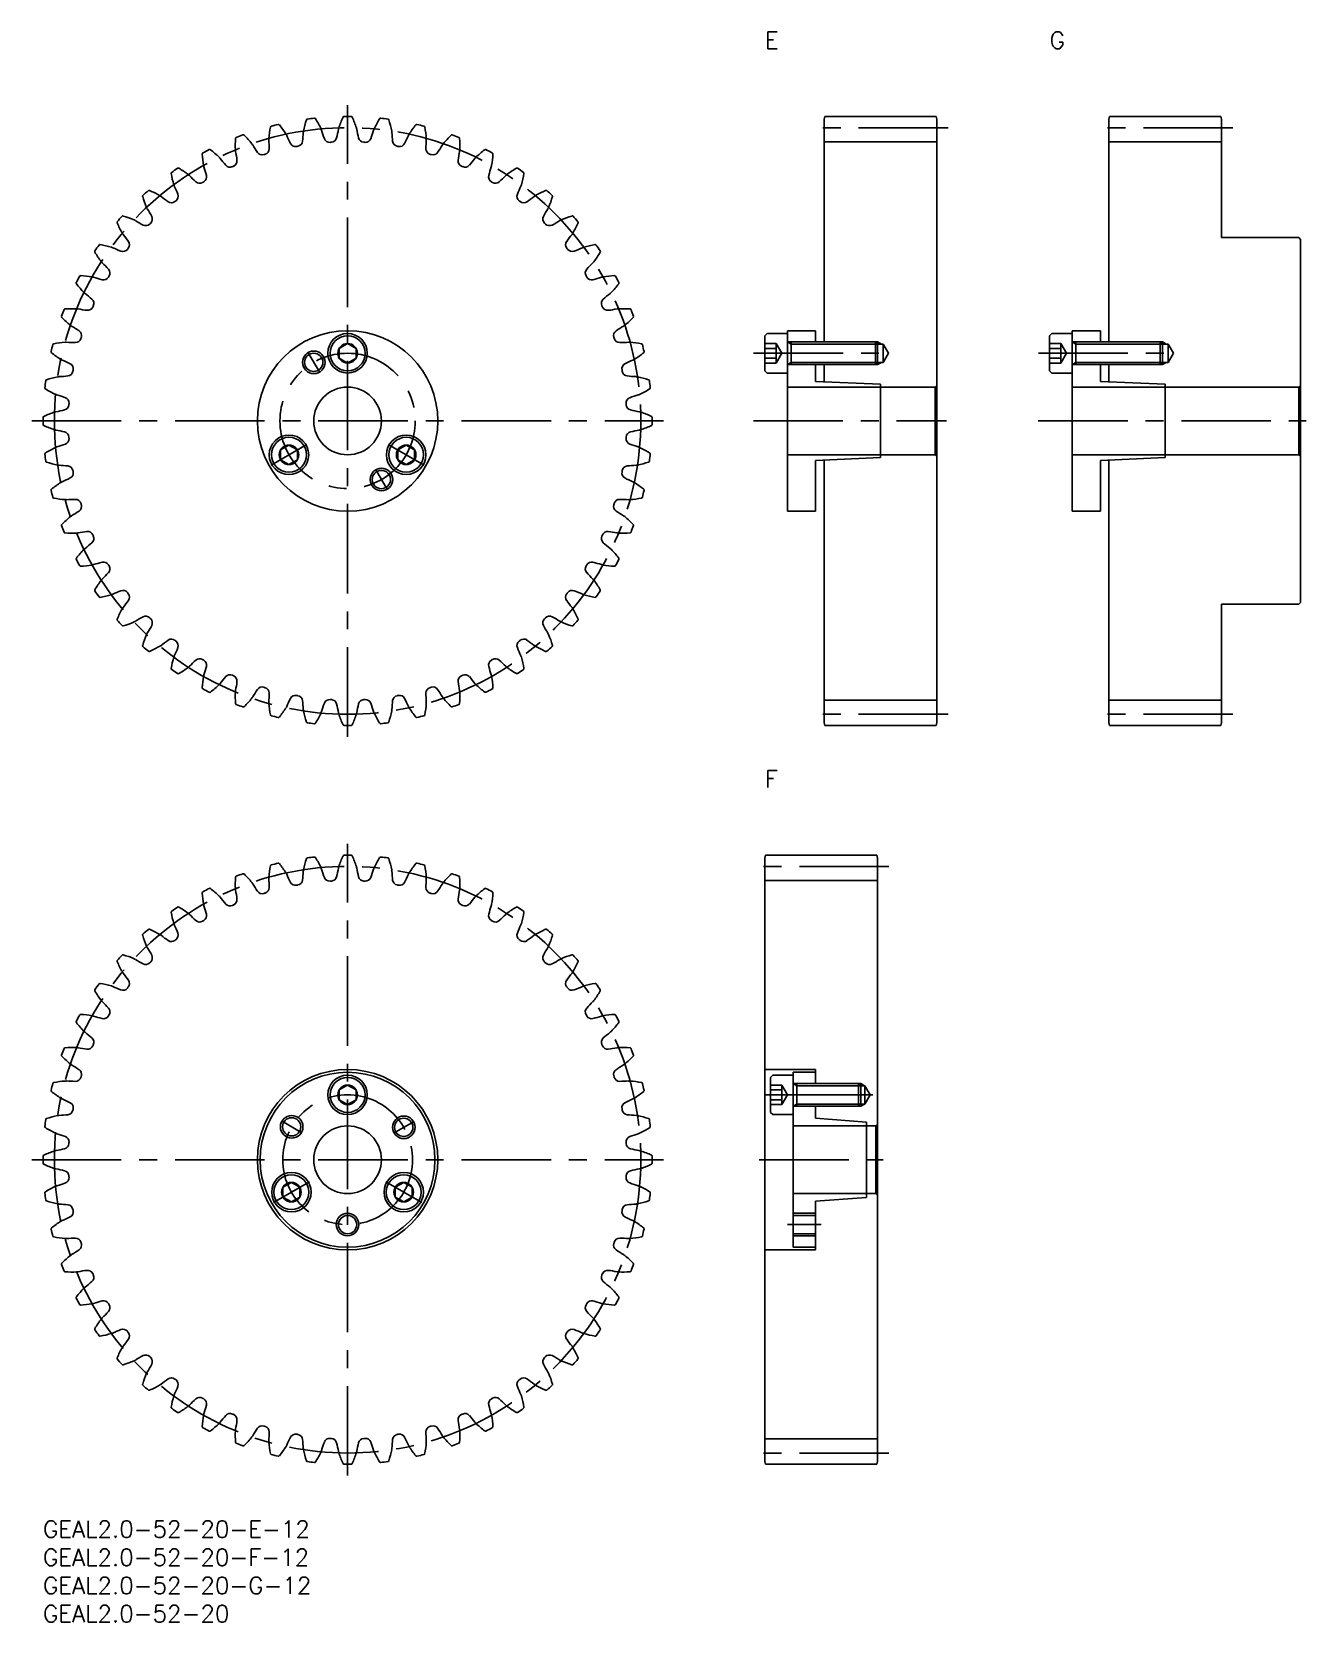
# Model space of a CAD drawing. Extents: x -2 to 224, y -18 to 264.
import ezdxf

# ---------------------------------------------------------------- set-up
doc = ezdxf.new("R2010")
doc.units = 0
doc.header["$LTSCALE"] = 0.5
doc.linetypes.add('CENTER', pattern=[50.8, 31.75, -6.35, 6.35, -6.35])
doc.layers.get('DEFPOINTS').update_dxf_attribs({"linetype": 'CONTINUOUS'})
for name, color, linetype in [('MSM_CENTER', 1, 'CENTER'), ('MSM_CONTINUOUS', 7, 'CONTINUOUS'), ('MSM_NARROW', 5, 'CONTINUOUS'), ('MSM_PART_NUMBER', 7, 'CONTINUOUS')]:
    doc.layers.add(name, color=color, linetype=linetype)
doc.styles.get("Standard").update_dxf_attribs({"font": 'txt.shx', "height": 2, "bigfont": 'bigfont.shx'})

# ---------------------------------------------------------------- blocks, each defined once
blk = doc.blocks.new('*U3')
at = {"layer": 'MSM_PART_NUMBER'}
blk.add_text('F', height=3, dxfattribs=at).set_placement((128, 130))
blk = doc.blocks.new('*U4')
at = {"layer": 'MSM_PART_NUMBER'}
blk.add_text('GEAL2.0-52-20-F-12', height=3, dxfattribs=at).set_placement((0, -8))
blk = doc.blocks.new('*U5')
at = {"layer": 'MSM_PART_NUMBER'}
blk.add_text('GEAL2.0-52-20-E-12', height=3, dxfattribs=at).set_placement((0, -3))
blk = doc.blocks.new('*U6')
at = {"layer": 'MSM_PART_NUMBER'}
blk.add_text('GEAL2.0-52-20-G-12', height=3, dxfattribs=at).set_placement((0, -13))
blk = doc.blocks.new('*U7')
at = {"layer": 'MSM_PART_NUMBER'}
blk.add_text('GEAL2.0-52-20', height=3, dxfattribs=at).set_placement((0, -18))
blk = doc.blocks.new('*U8')
at = {"layer": 'MSM_PART_NUMBER'}
blk.add_text('E', height=3, dxfattribs=at).set_placement((128, 261))
blk = doc.blocks.new('*U9')
at = {"layer": 'MSM_PART_NUMBER'}
blk.add_text('G', height=3, dxfattribs=at).set_placement((178.5, 261))

msp = doc.modelspace()

# ---------------------------------------------------------------- linework, layer by layer
at = {"layer": 'DEFPOINTS'}
msp.add_line((128.2, 75.5), (147.17, 75.5), dxfattribs=at)
at = {"layer": 'MSM_CENTER'}
for p, q in [((54, 139), (54, 251)), ((160.5, 247), (136.5, 247)), ((211, 247), (187, 247)), ((46.95, 207.21), (49.05, 203.57)), ((126, 207), (150.51, 207)), ((176.5, 207), (201.01, 207)), ((-2, 195), (110, 195)), ((125.97, 195), (160.22, 195)), ((176.47, 195), (224, 195)), ((40.43, 187.16), (46.79, 190.84)), ((67.57, 187.16), (61.21, 190.84)), ((61.05, 182.79), (58.95, 186.43)), ((160.5, 143), (136.5, 143)), ((211, 143), (187, 143)), ((54, 8), (54, 120)), ((150, 116), (126, 116)), ((128.2, 75.5), (147.17, 75.5)), ((42.28, 70.89), (45.91, 68.79)), ((65.78, 70.8), (62.14, 68.7)), ((-2, 64), (110, 64)), ((127, 64), (149, 64)), ((40.86, 56.41), (47.22, 60.09)), ((67.14, 56.41), (60.78, 60.09)), ((132, 52.5), (138, 52.5)), ((150, 12), (126, 12))]:
    msp.add_line(p, q, dxfattribs=at)
for centre, radius in [((54, 195), 52), ((54, 195), 12), ((54, 64), 52), ((54, 64), 11.5)]:
    msp.add_circle(centre, radius, dxfattribs=at)
at = {"layer": 'MSM_CONTINUOUS'}
for p, q in [((138.63, 249), (138.5, 248.5)), ((138.5, 248.5), (138.5, 209)), ((158.37, 249), (138.63, 249)), ((158.5, 248.5), (158.37, 249)), ((158.5, 141.5), (158.5, 248.5)), ((189.13, 249), (189, 248.5)), ((189, 248.5), (189, 209)), ((208.87, 249), (189.13, 249)), ((209, 248.5), (208.87, 249)), ((209, 227.5), (209, 248.5)), ((158.5, 244.5), (138.5, 244.5)), ((209, 244.5), (189, 244.5)), ((222.7, 227.5), (209, 227.5)), ((223, 227.2), (222.7, 227.5)), ((223, 162.8), (223, 227.2)), ((54, 208.73), (52.5, 207.87)), ((55.5, 207.87), (54, 208.73)), ((128, 210.1), (128.4, 210.5)), ((128, 210.1), (128, 203.9)), ((128, 208.73), (130, 208.73)), ((128.4, 210.5), (132, 210.5)), ((130, 208.73), (131, 207)), ((130, 205.27), (130, 208.73)), ((132, 179), (132, 211)), ((132, 211), (137, 211)), ((132, 209), (147.62, 209)), ((132.66, 209), (132.66, 205)), ((137, 211), (137, 209)), ((147.62, 205), (147.62, 209)), ((148, 208.62), (147.62, 209)), ((178.5, 210.1), (178.9, 210.5)), ((178.5, 210.1), (178.5, 203.9)), ((178.5, 208.73), (180.5, 208.73)), ((178.9, 210.5), (182.5, 210.5)), ((180.5, 208.73), (181.5, 207)), ((180.5, 205.27), (180.5, 208.73)), ((182.5, 179), (182.5, 211)), ((182.5, 211), (187.5, 211)), ((182.5, 209), (198.12, 209)), ((183.16, 209), (183.16, 205)), ((187.5, 211), (187.5, 209)), ((198.12, 205), (198.12, 209)), ((198.5, 208.62), (198.12, 209)), ((52.5, 207.87), (52.5, 206.13)), ((52.5, 206.13), (54, 205.27)), ((54, 205.27), (55.5, 206.13)), ((55.5, 206.13), (55.5, 207.87)), ((128, 207.87), (130, 207.87)), ((128, 206.13), (130, 206.13)), ((130, 205.27), (131, 207)), ((149, 208.62), (148, 208.62)), ((148, 205.38), (148, 208.62)), ((149.94, 207), (149, 208.62)), ((149, 205.38), (149, 208.62)), ((149, 205.38), (149.94, 207)), ((178.5, 207.87), (180.5, 207.87)), ((178.5, 206.13), (180.5, 206.13)), ((180.5, 205.27), (181.5, 207)), ((199.5, 208.62), (198.5, 208.62)), ((198.5, 205.38), (198.5, 208.62)), ((200.44, 207), (199.5, 208.62)), ((199.5, 205.38), (199.5, 208.62)), ((199.5, 205.38), (200.44, 207)), ((128, 205.27), (130, 205.27)), ((128.4, 203.5), (128, 203.9)), ((128.4, 203.5), (132, 203.5)), ((132, 205), (147.62, 205)), ((137, 205), (137, 202)), ((138.5, 205), (138.5, 201.93)), ((147.62, 205), (148, 205.38)), ((148, 205.38), (149, 205.38)), ((178.5, 205.27), (180.5, 205.27)), ((178.9, 203.5), (178.5, 203.9)), ((178.9, 203.5), (182.5, 203.5)), ((182.5, 205), (198.12, 205)), ((187.5, 205), (187.5, 202)), ((189, 205), (189, 201.93)), ((198.12, 205), (198.5, 205.38)), ((198.5, 205.38), (199.5, 205.38)), ((158.2, 201), (132, 201)), ((137, 202), (148.5, 201.5)), ((148.5, 188.5), (148.5, 201.5)), ((158.5, 201.3), (158.2, 201)), ((158.2, 189), (158.2, 201)), ((222.7, 201), (182.5, 201)), ((187.5, 202), (199, 201.5)), ((199, 188.5), (199, 201.5)), ((223, 201.3), (222.7, 201)), ((222.7, 189), (222.7, 201)), ((43.61, 190.73), (42.11, 189.87)), ((42.11, 189.87), (42.11, 188.13)), ((45.11, 189.87), (43.61, 190.73)), ((45.11, 188.13), (45.11, 189.87)), ((64.39, 190.73), (62.89, 189.87)), ((62.89, 189.87), (62.89, 188.13)), ((65.89, 189.87), (64.39, 190.73)), ((65.89, 188.13), (65.89, 189.87)), ((132, 189), (158.2, 189)), ((158.2, 189), (158.5, 188.7)), ((182.5, 189), (222.7, 189)), ((222.7, 189), (223, 188.7)), ((42.11, 188.13), (43.61, 187.27)), ((43.61, 187.27), (45.11, 188.13)), ((62.89, 188.13), (64.39, 187.27)), ((64.39, 187.27), (65.89, 188.13)), ((148.5, 188.5), (137, 188)), ((137, 188), (137, 179)), ((138.5, 188.07), (138.5, 141.5)), ((199, 188.5), (187.5, 188)), ((187.5, 188), (187.5, 179)), ((189, 188.07), (189, 141.5)), ((137, 179), (132, 179)), ((187.5, 179), (182.5, 179)), ((209, 141.5), (209, 162.5)), ((209, 162.5), (222.7, 162.5)), ((222.7, 162.5), (223, 162.8)), ((158.5, 145.5), (138.5, 145.5)), ((209, 145.5), (189, 145.5)), ((138.5, 141.5), (138.63, 141)), ((138.63, 141), (158.37, 141)), ((158.37, 141), (158.5, 141.5)), ((189, 141.5), (189.13, 141)), ((189.13, 141), (208.87, 141)), ((208.87, 141), (209, 141.5)), ((128.13, 118), (128, 117.5)), ((128, 117.5), (128, 10.5)), ((147.87, 118), (128.13, 118)), ((148, 117.5), (147.87, 118)), ((148, 10.5), (148, 117.5)), ((148, 113.5), (128, 113.5)), ((137, 80), (128, 80)), ((129, 78.6), (129.4, 79)), ((129.4, 79), (133, 79)), ((133, 48.5), (133, 79.5)), ((133, 79.5), (137, 79.5)), ((137, 77.5), (137, 80)), ((54, 77.23), (52.5, 76.37)), ((52.5, 76.37), (52.5, 74.63)), ((55.5, 76.37), (54, 77.23)), ((55.5, 74.63), (55.5, 76.37)), ((129, 78.6), (129, 72.4)), ((129, 77.23), (131, 77.23)), ((129, 76.37), (131, 76.37)), ((131, 77.23), (132, 75.5)), ((131, 73.77), (131, 77.23)), ((133, 77.5), (144.62, 77.5)), ((133.66, 77.5), (133.66, 73.5)), ((144.62, 73.5), (144.62, 77.5)), ((145, 77.12), (144.62, 77.5)), ((145.75, 77.12), (144.95, 77.12)), ((145, 73.88), (145, 77.12)), ((145.75, 73.88), (145.75, 77.12)), ((146.69, 75.5), (145.75, 77.12)), ((52.5, 74.63), (54, 73.77)), ((54, 73.77), (55.5, 74.63)), ((129, 74.63), (131, 74.63)), ((129, 73.77), (131, 73.77)), ((131, 73.77), (132, 75.5)), ((133, 73.5), (144.62, 73.5)), ((137, 71.38), (137, 73.5)), ((144.62, 73.5), (145, 73.88)), ((144.95, 73.88), (145.75, 73.88)), ((145.75, 73.88), (146.69, 75.5)), ((129.4, 72), (129, 72.4)), ((129.4, 72), (133, 72)), ((137, 71.38), (146, 70.69)), ((146, 57.31), (146, 70.69)), ((147.7, 70), (133, 70)), ((148, 70.3), (147.7, 70)), ((147.7, 58), (147.7, 70)), ((44.04, 59.98), (42.54, 59.12)), ((45.54, 59.12), (44.04, 59.98)), ((63.96, 59.98), (62.46, 59.12)), ((65.46, 59.12), (63.96, 59.98)), ((42.54, 59.12), (42.54, 57.38)), ((42.54, 57.38), (44.04, 56.52)), ((44.04, 56.52), (45.54, 57.38)), ((45.54, 57.38), (45.54, 59.12)), ((62.46, 59.12), (62.46, 57.38)), ((62.46, 57.38), (63.96, 56.52)), ((63.96, 56.52), (65.46, 57.38)), ((65.46, 57.38), (65.46, 59.12)), ((133, 58), (147.7, 58)), ((146, 57.31), (137, 56.63)), ((137, 48), (137, 56.63)), ((147.7, 58), (148, 57.7)), ((133, 54.12), (137, 54.12)), ((133, 50.88), (137, 50.88)), ((128, 48), (137, 48)), ((137, 48.5), (133, 48.5)), ((148, 14.5), (128, 14.5)), ((128, 10.5), (128.13, 10)), ((128.13, 10), (147.87, 10)), ((147.87, 10), (148, 10.5))]:
    msp.add_line(p, q, dxfattribs=at)
for centre, radius in [((54, 195), 16), ((54, 207), 3.5), ((54, 207), 3.1), ((54, 207), 1.73), ((48, 205.39), 1.62), ((54, 195), 6), ((43.61, 189), 3.5), ((43.61, 189), 3.1), ((64.39, 189), 3.5), ((64.39, 189), 3.1), ((43.61, 189), 1.73), ((64.39, 189), 1.73), ((60, 184.61), 1.62), ((54, 64), 16), ((54, 64), 15.5), ((54, 75.5), 3.5), ((54, 75.5), 3.1), ((54, 75.5), 1.73), ((44.09, 69.84), 1.62), ((63.96, 69.75), 1.62), ((54, 64), 6), ((44.04, 58.25), 3.5), ((44.04, 58.25), 3.1), ((44.04, 58.25), 1.73), ((63.96, 58.25), 3.5), ((63.96, 58.25), 3.1), ((63.96, 58.25), 1.73), ((54, 52.5), 1.62)]:
    msp.add_circle(centre, radius, dxfattribs=at)
for centre, radius, start, end in [((63.17, 243), 17.33, 161.8757, 168.6538), ((46.89, 248.33), 0.2, 97.5972, 161.8757), ((54, 195), 54, 96.2489, 97.5972), ((48.14, 248.48), 0.2, 31.9705, 96.2489), ((33.61, 239.41), 17.33, 25.1923, 31.9705), ((68.89, 241.54), 17.33, 154.9526, 161.7308), ((53.37, 248.8), 0.2, 90.6742, 154.9526), ((54, 195), 54, 89.3258, 90.6742), ((54.63, 248.8), 0.2, 25.0474, 89.3258), ((39.11, 241.54), 17.33, 18.2692, 25.0474), ((74.39, 239.41), 17.33, 148.0295, 154.8077), ((59.86, 248.48), 0.2, 83.7511, 148.0295), ((54, 195), 54, 82.4028, 83.7511), ((61.11, 248.33), 0.2, 18.1243, 82.4028), ((44.83, 243), 17.33, 11.3462, 18.1243), ((54, 195), 54, 110.0951, 111.4434), ((35.52, 245.52), 0.2, 45.8166, 110.0951), ((23.57, 233.24), 17.33, 39.0385, 45.8166), ((57.32, 243.75), 17.33, 168.7988, 175.5769), ((40.51, 247.08), 0.2, 104.5203, 168.7988), ((54, 195), 54, 103.172, 104.5203), ((41.74, 247.38), 0.2, 38.8935, 103.172), ((28.41, 236.63), 17.33, 32.1154, 38.8935), ((41.69, 244.96), 1.65, 23.2179, 32.1154), ((62.32, 253.82), 20.8, 203.232, 207.5889), ((25.36, 247.05), 20.8, 353.1803, 357.5372), ((47.8, 246.08), 1.65, 168.6538, 177.5513), ((47.8, 246.08), 1.65, 16.2948, 25.1923), ((69.35, 252.39), 20.8, 196.309, 200.6659), ((31.85, 250.12), 20.8, 346.2572, 350.6141), ((54, 246.46), 1.65, 161.7308, 170.6282), ((54, 246.46), 1.65, 9.3718, 18.2692), ((76.15, 250.12), 20.8, 189.3859, 193.7428), ((38.65, 252.39), 20.8, 339.3341, 343.691), ((60.2, 246.08), 1.65, 154.8077, 163.7052), ((60.2, 246.08), 1.65, 2.4487, 11.3462), ((82.64, 247.05), 20.8, 182.4628, 186.8197), ((45.68, 253.82), 20.8, 332.4111, 336.768), ((66.31, 244.96), 1.65, 147.8846, 156.7821), ((79.59, 236.63), 17.33, 141.1065, 147.8846), ((66.26, 247.38), 0.2, 76.828, 141.1065), ((54, 195), 54, 75.4797, 76.828), ((67.49, 247.08), 0.2, 11.2012, 75.4797), ((50.68, 243.75), 17.33, 4.4231, 11.2012), ((84.43, 233.24), 17.33, 134.1834, 140.9615), ((72.48, 245.52), 0.2, 69.9049, 134.1834), ((54, 195), 54, 68.5566, 69.9049), ((54, 195), 54, 117.0182, 118.3665), ((29.56, 242.93), 0.2, 52.7397, 117.0182), ((19.19, 229.29), 17.33, 45.9615, 52.7397), ((51.42, 243.8), 17.33, 175.7219, 182.5), ((35.75, 243.11), 1.65, 182.5, 191.3975), ((34.33, 245.08), 0.2, 111.4434, 175.7219), ((13.74, 238.68), 20.8, 7.0265, 11.3833), ((35.75, 243.11), 1.65, 30.141, 39.0385), ((55.17, 254.39), 20.8, 210.1551, 214.512), ((38.85, 243.17), 1, 214.512, 287.4542), ((39.1, 243.25), 1, 287.1611, 0.1034), ((41.69, 244.96), 1.65, 175.5769, 184.4744), ((19.3, 243.22), 20.8, 0.1034, 4.4603), ((44.77, 244.65), 1, 207.5889, 280.5311), ((54, 195), 49.5, 100.2381, 100.5311), ((45.02, 244.7), 1, 280.2381, 353.1803), ((50.82, 245.4), 1, 200.6659, 273.6081), ((54, 195), 49.5, 93.315, 93.608), ((51.08, 245.42), 1, 273.315, 346.2572), ((56.92, 245.42), 1, 193.7428, 266.685), ((54, 195), 49.5, 86.392, 86.685), ((57.18, 245.4), 1, 266.392, 339.3341), ((62.98, 244.7), 1, 186.8197, 259.7619), ((54, 195), 49.5, 79.4689, 79.7619), ((63.23, 244.65), 1, 259.4689, 332.4111), ((88.7, 243.22), 20.8, 175.5397, 179.8966), ((68.9, 243.25), 1, 179.8966, 252.8388), ((66.31, 244.96), 1.65, 355.5256, 4.4231), ((69.15, 243.17), 1, 252.5458, 325.488), ((52.83, 254.39), 20.8, 325.488, 329.8449), ((72.25, 243.11), 1.65, 140.9615, 149.859), ((94.26, 238.68), 20.8, 168.6167, 172.9735), ((73.67, 245.08), 0.2, 4.2781, 68.5566), ((56.58, 243.8), 17.33, 357.5, 4.2781), ((72.25, 243.11), 1.65, 348.6025, 357.5), ((88.81, 229.29), 17.33, 127.2603, 134.0385), ((78.44, 242.93), 0.2, 62.9818, 127.2602), ((54, 195), 54, 61.6335, 62.9818), ((54, 195), 54, 123.9412, 125.2895), ((23.96, 239.63), 0.2, 59.6628, 123.9412), ((15.31, 224.85), 17.33, 52.8846, 59.6628), ((28.44, 242.34), 0.2, 118.3665, 182.6449), ((45.55, 243.13), 17.33, 182.6449, 189.4231), ((30.09, 240.56), 1.65, 189.4231, 198.3205), ((8.77, 233.51), 20.8, 13.9495, 18.3064), ((30.09, 240.56), 1.65, 37.0641, 45.9615), ((48, 254.1), 20.8, 217.0782, 221.4351), ((33.16, 241), 1, 221.4351, 294.3773), ((54, 195), 49.5, 114.0843, 114.3773), ((33.39, 241.1), 1, 294.0842, 7.0265), ((54, 195), 49.5, 107.1612, 107.4542), ((54, 195), 49.5, 72.5458, 72.8388), ((74.61, 241.1), 1, 172.9735, 245.9157), ((54, 195), 49.5, 65.6227, 65.9157), ((74.84, 241), 1, 245.6227, 318.5649), ((60, 254.1), 20.8, 318.5649, 322.9218), ((77.91, 240.56), 1.65, 134.0385, 142.9359), ((99.23, 233.51), 20.8, 161.6936, 166.0505), ((77.91, 240.56), 1.65, 341.6795, 350.5769), ((62.45, 243.13), 17.33, 350.5769, 357.3551), ((79.56, 242.34), 0.2, 357.3551, 61.6335), ((92.69, 224.85), 17.33, 120.3372, 127.1154), ((84.04, 239.63), 0.2, 56.0588, 120.3371), ((54, 195), 54, 54.7105, 56.0588), ((22.92, 238.91), 0.2, 125.2895, 189.568), ((39.81, 241.76), 17.33, 189.568, 196.3462), ((24.77, 237.35), 1.65, 196.3462, 205.2436), ((24.77, 237.35), 1.65, 43.9871, 52.8846), ((40.92, 252.95), 20.8, 224.0013, 228.3582), ((27.76, 238.15), 1, 228.3582, 301.3004), ((54, 195), 49.5, 121.0074, 121.3003), ((27.99, 238.28), 1, 301.0073, 13.9496), ((80.01, 238.28), 1, 166.0505, 238.9927), ((54, 195), 49.5, 58.6997, 58.9926), ((80.24, 238.15), 1, 238.6997, 311.6418), ((67.08, 252.95), 20.8, 311.6418, 315.9987), ((83.23, 237.35), 1.65, 127.1154, 136.0129), ((83.23, 237.35), 1.65, 334.7564, 343.6539), ((68.19, 241.76), 17.33, 343.6538, 350.432), ((85.08, 238.91), 0.2, 350.432, 54.7105), ((17.85, 234.85), 0.2, 132.2126, 196.4911), ((34.28, 239.71), 17.33, 196.4911, 203.2692), ((54, 195), 54, 130.8643, 132.2126), ((18.8, 235.69), 0.2, 66.5858, 130.8643), ((11.99, 219.96), 17.33, 59.8077, 66.5858), ((19.88, 233.52), 1.65, 50.9102, 59.8077), ((34.03, 250.95), 20.8, 230.9244, 235.2812), ((4.46, 227.78), 20.8, 20.8726, 25.2295), ((22.96, 234.83), 1, 307.9304, 20.8726), ((85.04, 234.83), 1, 159.1274, 232.0696), ((103.54, 227.78), 20.8, 154.7705, 159.1274), ((73.97, 250.95), 20.8, 304.7188, 309.0756), ((88.12, 233.52), 1.65, 120.1923, 129.0898), ((96.01, 219.96), 17.33, 113.4142, 120.1923), ((89.2, 235.69), 0.2, 49.1357, 113.4142), ((54, 195), 54, 47.7874, 49.1357), ((73.72, 239.71), 17.33, 336.7308, 343.5089), ((90.15, 234.85), 0.2, 343.5089, 47.7874), ((54, 195), 54, 137.7874, 139.1357), ((14.15, 231.15), 0.2, 73.5089, 137.7874), ((9.29, 214.72), 17.33, 66.7308, 73.5089), ((19.88, 233.52), 1.65, 203.2692, 212.1667), ((0.87, 221.57), 20.8, 27.7957, 32.1526), ((18.38, 230.8), 1, 314.8534, 27.7957), ((22.75, 234.67), 1, 235.2812, 308.2234), ((54, 195), 49.5, 127.9304, 128.2234), ((54, 195), 49.5, 51.7766, 52.0696), ((85.25, 234.67), 1, 231.7766, 304.7188), ((89.62, 230.8), 1, 152.2043, 225.1465), ((107.13, 221.57), 20.8, 147.8474, 152.2043), ((88.12, 233.52), 1.65, 327.8333, 336.7308), ((98.71, 214.72), 17.33, 106.4911, 113.2692), ((93.85, 231.15), 0.2, 42.2126, 106.4911), ((54, 195), 54, 40.8643, 42.2126), ((13.31, 230.2), 0.2, 139.1357, 203.4142), ((29.04, 237.01), 17.33, 203.4142, 210.1923), ((15.48, 229.12), 1.65, 57.8333, 66.7308), ((27.43, 248.13), 20.8, 237.8474, 242.2043), ((18.2, 230.62), 1, 242.2043, 315.1465), ((54, 195), 49.5, 134.8535, 135.1465), ((54, 195), 49.5, 44.8535, 45.1465), ((89.8, 230.62), 1, 224.8535, 297.7957), ((80.57, 248.13), 20.8, 297.7957, 302.1526), ((92.52, 229.12), 1.65, 113.2692, 122.1667), ((78.96, 237.01), 17.33, 329.8077, 336.5858), ((94.69, 230.2), 0.2, 336.5858, 40.8643), ((54, 195), 54, 144.7105, 146.0588), ((10.09, 226.08), 0.2, 80.432, 144.7105), ((7.24, 209.19), 17.33, 73.6538, 80.432), ((11.65, 224.23), 1.65, 64.7564, 73.6538), ((21.22, 244.54), 20.8, 244.7705, 249.1274), ((15.48, 229.12), 1.65, 210.1923, 219.0898), ((-1.95, 214.97), 20.8, 34.7188, 39.0756), ((54, 195), 49.5, 141.7766, 142.0696), ((14.33, 226.25), 1, 321.7765, 34.7188), ((93.67, 226.25), 1, 145.2812, 218.2234), ((109.95, 214.97), 20.8, 140.9244, 145.2812), ((54, 195), 49.5, 37.9304, 38.2234), ((92.52, 229.12), 1.65, 320.9102, 329.8077), ((86.78, 244.54), 20.8, 290.8726, 295.2295), ((96.35, 224.23), 1.65, 106.3461, 115.2436), ((100.76, 209.19), 17.33, 99.568, 106.3462), ((97.91, 226.08), 0.2, 35.2895, 99.568), ((54, 195), 54, 33.9412, 35.2895), ((9.37, 225.04), 0.2, 146.0588, 210.3372), ((24.15, 233.69), 17.33, 210.3372, 217.1154), ((11.65, 224.23), 1.65, 217.1154, 226.0129), ((-3.95, 208.08), 20.8, 41.6418, 45.9987), ((14.17, 226.04), 1, 249.1274, 322.0696), ((93.83, 226.04), 1, 217.9304, 290.8726), ((111.95, 208.08), 20.8, 134.0013, 138.3582), ((96.35, 224.23), 1.65, 313.9871, 322.8846), ((83.85, 233.69), 17.33, 322.8846, 329.6628), ((98.63, 225.04), 0.2, 329.6628, 33.9412), ((54, 195), 54, 151.6335, 152.9818), ((6.66, 220.56), 0.2, 87.3551, 151.6335), ((5.87, 203.45), 17.33, 80.5769, 87.3551), ((8.44, 218.91), 1.65, 71.6795, 80.5769), ((15.49, 240.23), 20.8, 251.6936, 256.0505), ((10.72, 221.01), 1, 256.0505, 328.9927), ((54, 195), 49.5, 148.6997, 148.9926), ((10.85, 221.24), 1, 328.6996, 41.6419), ((97.15, 221.24), 1, 138.3582, 211.3004), ((54, 195), 49.5, 31.0074, 31.3003), ((97.28, 221.01), 1, 211.0074, 283.9495), ((92.51, 240.23), 20.8, 283.9495, 288.3064), ((99.56, 218.91), 1.65, 99.4231, 108.3205), ((102.13, 203.45), 17.33, 92.6449, 99.4231), ((101.34, 220.56), 0.2, 28.3665, 92.6449), ((54, 195), 54, 27.0182, 28.3665), ((6.07, 219.44), 0.2, 152.9818, 217.2603), ((19.71, 229.81), 17.33, 217.2603, 224.0385), ((8.44, 218.91), 1.65, 224.0385, 232.9359), ((-5.1, 201), 20.8, 48.5649, 52.9218), ((113.1, 201), 20.8, 127.0782, 131.4351), ((99.56, 218.91), 1.65, 307.0641, 315.9615), ((88.29, 229.81), 17.33, 315.9615, 322.7397), ((101.93, 219.44), 0.2, 322.7397, 27.0182), ((54, 195), 54, 158.5566, 159.9049), ((3.92, 214.67), 0.2, 94.2781, 158.5566), ((5.2, 197.58), 17.33, 87.5, 94.2781), ((5.89, 213.25), 1.65, 78.6025, 87.5), ((10.32, 235.26), 20.8, 258.6167, 262.9735), ((7.9, 215.61), 1, 262.9735, 335.9158), ((8, 215.84), 1, 335.6227, 48.5649), ((54, 195), 49.5, 155.6227, 155.9157), ((100, 215.84), 1, 131.4351, 204.3772), ((54, 195), 49.5, 24.0843, 24.3773), ((100.1, 215.61), 1, 204.0843, 277.0265), ((97.68, 235.26), 20.8, 277.0265, 281.3833), ((102.11, 213.25), 1.65, 92.5, 101.3975), ((102.8, 197.58), 17.33, 85.7219, 92.5), ((104.08, 214.67), 0.2, 21.4434, 85.7219), ((54, 195), 54, 20.0951, 21.4434), ((3.48, 213.48), 0.2, 159.9049, 224.1834), ((15.76, 225.43), 17.33, 224.1834, 230.9615), ((5.89, 213.25), 1.65, 230.9615, 239.859), ((-5.39, 193.83), 20.8, 55.488, 59.8449), ((113.39, 193.83), 20.8, 120.1551, 124.512), ((102.11, 213.25), 1.65, 300.141, 309.0385), ((92.24, 225.43), 17.33, 309.0385, 315.8166), ((104.52, 213.48), 0.2, 315.8166, 20.0951), ((1.92, 208.49), 0.2, 101.2012, 165.4797), ((5.25, 191.68), 17.33, 94.4231, 101.2012), ((4.04, 207.31), 1.65, 85.5256, 94.4231), ((5.78, 229.7), 20.8, 265.5397, 269.8966), ((5.75, 209.9), 1, 269.8966, 342.8388), ((5.83, 210.15), 1, 342.5458, 55.488), ((54, 195), 49.5, 162.5458, 162.8388), ((102.17, 210.15), 1, 124.512, 197.4542), ((54, 195), 49.5, 17.1612, 17.4542), ((102.25, 209.9), 1, 197.1612, 270.1034), ((102.22, 229.7), 20.8, 270.1034, 274.4603), ((103.96, 207.31), 1.65, 85.5769, 94.4744), ((102.75, 191.68), 17.33, 78.7988, 85.5769), ((106.08, 208.49), 0.2, 14.5203, 78.7987), ((54, 195), 54, 165.4797, 166.828), ((1.62, 207.26), 0.2, 166.828, 231.1065), ((12.37, 220.59), 17.33, 231.1065, 237.8846), ((4.04, 207.31), 1.65, 237.8846, 246.7821), ((103.96, 207.31), 1.65, 293.2179, 302.1154), ((95.63, 220.59), 17.33, 302.1154, 308.8935), ((54, 195), 54, 13.172, 14.5203), ((106.38, 207.26), 0.2, 308.8935, 13.172), ((-4.82, 186.68), 20.8, 62.4111, 66.768), ((4.3, 203.98), 1, 276.8197, 349.7619), ((4.35, 204.23), 1, 349.4688, 62.4111), ((54, 195), 49.5, 169.4689, 169.7619), ((103.65, 204.23), 1, 117.5889, 190.5311), ((54, 195), 49.5, 10.2381, 10.5311), ((103.7, 203.98), 1, 190.2381, 263.1803), ((112.82, 186.68), 20.8, 113.232, 117.5889), ((54, 195), 54, 172.4028, 173.7511), ((0.52, 200.86), 0.2, 173.7511, 238.0295), ((9.59, 215.39), 17.33, 238.0295, 244.8077), ((0.67, 202.11), 0.2, 108.1243, 172.4028), ((6, 185.83), 17.33, 101.3462, 108.1243), ((2.92, 201.2), 1.65, 92.4487, 101.3462), ((1.95, 223.64), 20.8, 272.4628, 276.8197), ((106.05, 223.64), 20.8, 263.1803, 267.5372), ((105.08, 201.2), 1.65, 78.6538, 87.5513), ((102, 185.83), 17.33, 71.8757, 78.6538), ((98.41, 215.39), 17.33, 295.1923, 301.9705), ((107.33, 202.11), 0.2, 7.5972, 71.8756), ((54, 195), 54, 6.2489, 7.5972), ((107.48, 200.86), 0.2, 301.9705, 6.2489), ((2.92, 201.2), 1.65, 244.8077, 253.7052), ((-3.39, 179.65), 20.8, 69.3341, 73.691), ((3.58, 197.92), 1, 283.7428, 356.685), ((3.6, 198.18), 1, 356.392, 69.3342), ((54, 195), 49.5, 176.392, 176.685), ((104.4, 198.18), 1, 110.6659, 183.608), ((54, 195), 49.5, 3.315, 3.608), ((104.42, 197.92), 1, 183.315, 256.2572), ((111.39, 179.65), 20.8, 106.309, 110.6659), ((105.08, 201.2), 1.65, 286.2948, 295.1923), ((0.2, 195.63), 0.2, 115.0474, 179.3258), ((54, 195), 54, 179.3258, 180.6742), ((7.46, 180.11), 17.33, 108.2692, 115.0474), ((2.54, 195), 1.65, 99.3718, 108.2692), ((-1.12, 217.15), 20.8, 279.3859, 283.7428), ((109.12, 217.15), 20.8, 256.2572, 260.6141), ((105.46, 195), 1.65, 71.7308, 80.6282), ((100.54, 180.11), 17.33, 64.9526, 71.7308), ((107.8, 195.63), 0.2, 0.6742, 64.9526), ((54, 195), 54, 359.3258, 0.6742), ((0.2, 194.37), 0.2, 180.6742, 244.9526), ((7.46, 209.89), 17.33, 244.9526, 251.7308), ((2.54, 195), 1.65, 251.7308, 260.6282), ((-1.12, 172.85), 20.8, 76.2572, 80.6141), ((3.58, 192.08), 1, 3.315, 76.2572), ((3.6, 191.82), 1, 290.6659, 3.6081), ((54, 195), 49.5, 183.315, 183.608), ((54, 195), 49.5, 356.392, 356.685), ((104.4, 191.82), 1, 176.392, 249.3342), ((104.42, 192.08), 1, 103.7428, 176.6849), ((109.12, 172.85), 20.8, 99.3859, 103.7428), ((105.46, 195), 1.65, 279.3718, 288.2692), ((100.54, 209.89), 17.33, 288.2692, 295.0474), ((107.8, 194.37), 0.2, 295.0474, 359.3258), ((0.52, 189.14), 0.2, 121.9705, 186.2489), ((54, 195), 54, 186.2489, 187.5972), ((9.59, 174.61), 17.33, 115.1923, 121.9705), ((2.92, 188.8), 1.65, 106.2948, 115.1923), ((-3.39, 210.35), 20.8, 286.309, 290.6659), ((111.39, 210.35), 20.8, 249.3341, 253.691), ((105.08, 188.8), 1.65, 64.8077, 73.7052), ((98.41, 174.61), 17.33, 58.0295, 64.8077), ((54, 195), 54, 352.4028, 353.7511), ((107.48, 189.14), 0.2, 353.7511, 58.0295), ((0.67, 187.89), 0.2, 187.5972, 251.8757), ((6, 204.17), 17.33, 251.8757, 258.6538), ((2.92, 188.8), 1.65, 258.6538, 267.5513), ((1.95, 166.36), 20.8, 83.1803, 87.5372), ((4.3, 186.02), 1, 10.2381, 83.1803), ((54, 195), 49.5, 190.2381, 190.5311), ((54, 195), 49.5, 349.4689, 349.7619), ((103.7, 186.02), 1, 96.8197, 169.7619), ((106.05, 166.36), 20.8, 92.4628, 96.8197), ((105.08, 188.8), 1.65, 272.4487, 281.3462), ((102, 204.17), 17.33, 281.3462, 288.1243), ((107.33, 187.89), 0.2, 288.1243, 352.4028), ((12.37, 169.41), 17.33, 122.1154, 128.8935), ((4.04, 182.69), 1.65, 113.2179, 122.1154), ((-4.82, 203.32), 20.8, 293.232, 297.5889), ((4.35, 185.77), 1, 297.5889, 10.5311), ((103.65, 185.77), 1, 169.4689, 242.4111), ((112.82, 203.32), 20.8, 242.4111, 246.768), ((103.96, 182.69), 1.65, 57.8846, 66.7821), ((95.63, 169.41), 17.33, 51.1065, 57.8846), ((1.62, 182.74), 0.2, 128.8935, 193.172), ((54, 195), 54, 193.172, 194.5203), ((1.92, 181.51), 0.2, 194.5203, 258.7988), ((5.25, 198.32), 17.33, 258.7988, 265.5769), ((4.04, 182.69), 1.65, 265.5769, 274.4744), ((5.78, 160.3), 20.8, 90.1034, 94.4603), ((5.75, 180.1), 1, 17.1612, 90.1034), ((102.25, 180.1), 1, 89.8966, 162.8388), ((102.22, 160.3), 20.8, 85.5397, 89.8966), ((103.96, 182.69), 1.65, 265.5256, 274.4231), ((102.75, 198.32), 17.33, 274.4231, 281.2012), ((106.08, 181.51), 0.2, 281.2012, 345.48), ((54, 195), 54, 345.4797, 346.828), ((106.38, 182.74), 0.2, 346.828, 51.1064), ((15.76, 164.57), 17.33, 129.0385, 135.8166), ((5.89, 176.75), 1.65, 120.141, 129.0385), ((-5.39, 196.17), 20.8, 300.1551, 304.512), ((5.83, 179.85), 1, 304.512, 17.4542), ((54, 195), 49.5, 197.1612, 197.4542), ((102.17, 179.85), 1, 162.5458, 235.488), ((54, 195), 49.5, 342.5458, 342.8388), ((113.39, 196.17), 20.8, 235.488, 239.8449), ((102.11, 176.75), 1.65, 50.9615, 59.859), ((92.24, 164.57), 17.33, 44.1834, 50.9615), ((3.48, 176.52), 0.2, 135.8166, 200.0951), ((54, 195), 54, 200.0951, 201.4434), ((3.92, 175.33), 0.2, 201.4434, 265.7219), ((5.2, 192.42), 17.33, 265.7219, 272.5), ((5.89, 176.75), 1.65, 272.5, 281.3975), ((10.32, 154.74), 20.8, 97.0265, 101.3833), ((7.9, 174.39), 1, 24.0843, 97.0265), ((100.1, 174.39), 1, 82.9735, 155.9157), ((97.68, 154.74), 20.8, 78.6167, 82.9735), ((102.11, 176.75), 1.65, 258.6025, 267.5), ((102.8, 192.42), 17.33, 267.5, 274.2781), ((104.08, 175.33), 0.2, 274.2781, 338.5569), ((54, 195), 54, 338.5566, 339.9049), ((104.52, 176.52), 0.2, 339.9049, 44.1834), ((19.71, 160.19), 17.33, 135.9615, 142.7397), ((8.44, 171.09), 1.65, 127.0641, 135.9615), ((-5.1, 189), 20.8, 307.0782, 311.4351), ((8, 174.16), 1, 311.4351, 24.3773), ((54, 195), 49.5, 204.0843, 204.3773), ((100, 174.16), 1, 155.6227, 228.5649), ((54, 195), 49.5, 335.6227, 335.9157), ((113.1, 189), 20.8, 228.5649, 232.9218), ((99.56, 171.09), 1.65, 44.0385, 52.9359), ((88.29, 160.19), 17.33, 37.2603, 44.0385), ((6.07, 170.56), 0.2, 142.7397, 207.0182), ((54, 195), 54, 207.0182, 208.3665), ((6.66, 169.44), 0.2, 208.3665, 272.6449), ((5.87, 186.55), 17.33, 272.6449, 279.4231), ((8.44, 171.09), 1.65, 279.4231, 288.3205), ((15.49, 149.77), 20.8, 103.9495, 108.3064), ((10.72, 168.99), 1, 31.0074, 103.9496), ((54, 195), 49.5, 211.0074, 211.3003), ((10.85, 168.76), 1, 318.3582, 31.3004), ((97.15, 168.76), 1, 148.6997, 221.6419), ((54, 195), 49.5, 328.6997, 328.9926), ((97.28, 168.99), 1, 76.0505, 148.9926), ((92.51, 149.77), 20.8, 71.6936, 76.0505), ((99.56, 171.09), 1.65, 251.6795, 260.5769), ((102.13, 186.55), 17.33, 260.5769, 267.3551), ((101.34, 169.44), 0.2, 267.3551, 331.6338), ((54, 195), 54, 331.6335, 332.9818), ((101.93, 170.56), 0.2, 332.9818, 37.2602), ((24.15, 156.31), 17.33, 142.8846, 149.6628), ((11.65, 165.77), 1.65, 133.9871, 142.8846), ((-3.95, 181.92), 20.8, 314.0013, 318.3582), ((111.95, 181.92), 20.8, 221.6418, 225.9987), ((96.35, 165.77), 1.65, 37.1154, 46.0129), ((83.85, 156.31), 17.33, 30.3372, 37.1154), ((9.37, 164.96), 0.2, 149.6628, 213.9412), ((54, 195), 54, 213.9412, 215.2895), ((10.09, 163.92), 0.2, 215.2895, 279.568), ((7.24, 180.81), 17.33, 279.568, 286.3462), ((11.65, 165.77), 1.65, 286.3462, 295.2436), ((21.22, 145.46), 20.8, 110.8726, 115.2295), ((14.17, 163.96), 1, 37.9304, 110.8726), ((54, 195), 49.5, 217.9304, 218.2234), ((14.33, 163.75), 1, 325.2812, 38.2234), ((93.67, 163.75), 1, 141.7766, 214.7188), ((54, 195), 49.5, 321.7766, 322.0696), ((93.83, 163.96), 1, 69.1274, 142.0696), ((86.78, 145.46), 20.8, 64.7705, 69.1274), ((96.35, 165.77), 1.65, 244.7564, 253.6538), ((100.76, 180.81), 17.33, 253.6538, 260.432), ((97.91, 163.92), 0.2, 260.432, 324.7105), ((54, 195), 54, 324.7105, 326.0588), ((98.63, 164.96), 0.2, 326.0588, 30.3372), ((29.04, 152.99), 17.33, 149.8077, 156.5858), ((15.48, 160.88), 1.65, 140.9102, 149.8077), ((-1.95, 175.03), 20.8, 320.9244, 325.2812), ((109.95, 175.03), 20.8, 214.7188, 219.0756), ((92.52, 160.88), 1.65, 30.1923, 39.0898), ((78.96, 152.99), 17.33, 23.4142, 30.1923), ((13.31, 159.8), 0.2, 156.5858, 220.8643), ((54, 195), 54, 220.8643, 222.2126), ((14.15, 158.85), 0.2, 222.2126, 286.4911), ((9.29, 175.28), 17.33, 286.4911, 293.2692), ((15.48, 160.88), 1.65, 293.2692, 302.1667), ((27.43, 141.87), 20.8, 117.7957, 122.1526), ((18.2, 159.38), 1, 44.8535, 117.7957), ((0.87, 168.43), 20.8, 327.8474, 332.2043), ((54, 195), 49.5, 224.8535, 225.1465), ((18.38, 159.2), 1, 332.2043, 45.1465), ((89.62, 159.2), 1, 134.8535, 207.7957), ((107.13, 168.43), 20.8, 207.7957, 212.1526), ((54, 195), 49.5, 314.8535, 315.1465), ((89.8, 159.38), 1, 62.2043, 135.1465), ((80.57, 141.87), 20.8, 57.8474, 62.2043), ((92.52, 160.88), 1.65, 237.8333, 246.7308), ((98.71, 175.28), 17.33, 246.7308, 253.5089), ((93.85, 158.85), 0.2, 253.5089, 317.7874), ((54, 195), 54, 317.7874, 319.1357), ((94.69, 159.8), 0.2, 319.1357, 23.4142), ((17.85, 155.15), 0.2, 163.5089, 227.7874), ((34.28, 150.29), 17.33, 156.7308, 163.5089), ((19.88, 156.48), 1.65, 147.8333, 156.7308), ((19.88, 156.48), 1.65, 300.1923, 309.0898), ((34.03, 139.05), 20.8, 124.7188, 129.0756), ((22.75, 155.33), 1, 51.7766, 124.7188), ((54, 195), 49.5, 231.7766, 232.0696), ((22.96, 155.17), 1, 339.1274, 52.0696), ((85.04, 155.17), 1, 127.9304, 200.8726), ((54, 195), 49.5, 307.9304, 308.2234), ((85.25, 155.33), 1, 55.2812, 128.2234), ((73.97, 139.05), 20.8, 50.9244, 55.2812), ((88.12, 156.48), 1.65, 230.9102, 239.8077), ((88.12, 156.48), 1.65, 23.2692, 32.1667), ((73.72, 150.29), 17.33, 16.4911, 23.2692), ((90.15, 155.15), 0.2, 312.2126, 16.491), ((54, 195), 54, 227.7874, 229.1357), ((18.8, 154.31), 0.2, 229.1357, 293.4142), ((11.99, 170.04), 17.33, 293.4142, 300.1923), ((39.81, 148.24), 17.33, 163.6538, 170.432), ((24.77, 152.65), 1.65, 154.7564, 163.6538), ((4.46, 162.22), 20.8, 334.7705, 339.1274), ((40.92, 137.05), 20.8, 131.6418, 135.9987), ((27.76, 151.85), 1, 58.6997, 131.6419), ((54, 195), 49.5, 238.6997, 238.9926), ((27.99, 151.72), 1, 346.0505, 58.9927), ((80.01, 151.72), 1, 121.0073, 193.9495), ((54, 195), 49.5, 301.0074, 301.3003), ((80.24, 151.85), 1, 48.3582, 121.3004), ((67.08, 137.05), 20.8, 44.0013, 48.3582), ((103.54, 162.22), 20.8, 200.8726, 205.2295), ((83.23, 152.65), 1.65, 16.3462, 25.2436), ((68.19, 148.24), 17.33, 9.568, 16.3462), ((96.01, 170.04), 17.33, 239.8077, 246.5858), ((89.2, 154.31), 0.2, 246.5858, 310.8643), ((54, 195), 54, 310.8643, 312.2126), ((22.92, 151.09), 0.2, 170.432, 234.7105), ((54, 195), 54, 234.7105, 236.0588), ((23.96, 150.37), 0.2, 236.0588, 300.3372), ((15.31, 165.15), 17.33, 300.3372, 307.1154), ((24.77, 152.65), 1.65, 307.1154, 316.0129), ((45.55, 146.87), 17.33, 170.5769, 177.3551), ((30.09, 149.44), 1.65, 161.6795, 170.5769), ((8.77, 156.49), 20.8, 341.6936, 346.0505), ((48, 135.9), 20.8, 138.5649, 142.9218), ((33.16, 149), 1, 65.6227, 138.5649), ((54, 195), 49.5, 245.6227, 245.9157), ((33.39, 148.9), 1, 352.9735, 65.9157), ((74.61, 148.9), 1, 114.0843, 187.0265), ((54, 195), 49.5, 294.0843, 294.3773), ((74.84, 149), 1, 41.4351, 114.3773), ((60, 135.9), 20.8, 37.0782, 41.4351), ((99.23, 156.49), 20.8, 193.9495, 198.3064), ((77.91, 149.44), 1.65, 9.4231, 18.3205), ((62.45, 146.87), 17.33, 2.6449, 9.4231), ((83.23, 152.65), 1.65, 223.9871, 232.8846), ((92.69, 165.15), 17.33, 232.8846, 239.6628), ((84.04, 150.37), 0.2, 239.6628, 303.9415), ((54, 195), 54, 303.9412, 305.2895), ((85.08, 151.09), 0.2, 305.2895, 9.5679), ((28.44, 147.66), 0.2, 177.3551, 241.6335), ((54, 195), 54, 241.6335, 242.9818), ((29.56, 147.07), 0.2, 242.9818, 307.2603), ((19.19, 160.71), 17.33, 307.2603, 314.0385), ((30.09, 149.44), 1.65, 314.0385, 322.9359), ((51.42, 146.2), 17.33, 177.5, 184.2781), ((35.75, 146.89), 1.65, 168.6025, 177.5), ((13.74, 151.32), 20.8, 348.6167, 352.9735), ((55.17, 135.61), 20.8, 145.488, 149.8449), ((38.85, 146.83), 1, 72.5458, 145.488), ((54, 195), 49.5, 252.5458, 252.8388), ((39.1, 146.75), 1, 359.8966, 72.8388), ((19.3, 146.78), 20.8, 355.5397, 359.8966), ((68.9, 146.75), 1, 107.1612, 180.1034), ((88.7, 146.78), 20.8, 180.1034, 184.4603), ((54, 195), 49.5, 287.1612, 287.4542), ((69.15, 146.83), 1, 34.512, 107.4542), ((52.83, 135.61), 20.8, 30.1551, 34.512), ((94.26, 151.32), 20.8, 187.0265, 191.3833), ((72.25, 146.89), 1.65, 2.5, 11.3975), ((56.58, 146.2), 17.33, 355.7219, 2.5), ((77.91, 149.44), 1.65, 217.0641, 225.9615), ((88.81, 160.71), 17.33, 225.9615, 232.7397), ((78.44, 147.07), 0.2, 232.7397, 297.0184), ((54, 195), 54, 297.0182, 298.3665), ((79.56, 147.66), 0.2, 298.3665, 2.6448), ((34.33, 144.92), 0.2, 184.2781, 248.5566), ((54, 195), 54, 248.5566, 249.9049), ((35.52, 144.48), 0.2, 249.9049, 314.1834), ((23.57, 156.76), 17.33, 314.1834, 320.9615), ((35.75, 146.89), 1.65, 320.9615, 329.859), ((41.69, 145.04), 1.65, 175.5256, 184.4231), ((57.32, 146.25), 17.33, 184.4231, 191.2012), ((28.41, 153.37), 17.33, 321.1065, 327.8846), ((41.69, 145.04), 1.65, 327.8846, 336.7821), ((62.32, 136.18), 20.8, 152.4111, 156.768), ((44.77, 145.35), 1, 79.4689, 152.4111), ((54, 195), 49.5, 259.4689, 259.7619), ((45.02, 145.3), 1, 6.8197, 79.7619), ((25.36, 142.95), 20.8, 2.4628, 6.8197), ((47.8, 143.92), 1.65, 182.4487, 191.3462), ((69.35, 137.61), 20.8, 159.3341, 163.691), ((50.82, 144.6), 1, 86.392, 159.3342), ((54, 195), 49.5, 266.392, 266.685), ((51.08, 144.58), 1, 13.7428, 86.685), ((31.85, 139.88), 20.8, 9.3859, 13.7428), ((76.15, 139.88), 20.8, 166.2572, 170.6141), ((56.92, 144.58), 1, 93.315, 166.2572), ((54, 195), 49.5, 273.315, 273.608), ((57.18, 144.6), 1, 20.6659, 93.6081), ((38.65, 137.61), 20.8, 16.309, 20.6659), ((60.2, 143.92), 1.65, 348.6538, 357.5513), ((82.64, 142.95), 20.8, 173.1803, 177.5372), ((62.98, 145.3), 1, 100.2381, 173.1803), ((54, 195), 49.5, 280.2381, 280.5311), ((63.23, 145.35), 1, 27.5889, 100.5311), ((45.68, 136.18), 20.8, 23.232, 27.5889), ((66.31, 145.04), 1.65, 203.2179, 212.1154), ((79.59, 153.37), 17.33, 212.1154, 218.8935), ((50.68, 146.25), 17.33, 348.7988, 355.5769), ((66.31, 145.04), 1.65, 355.5769, 4.4744), ((72.25, 146.89), 1.65, 210.141, 219.0385), ((84.43, 156.76), 17.33, 219.0385, 225.8166), ((72.48, 144.48), 0.2, 225.8166, 290.0953), ((54, 195), 54, 290.0951, 291.4434), ((73.67, 144.92), 0.2, 291.4434, 355.7219), ((40.51, 142.92), 0.2, 191.2012, 255.4797), ((54, 195), 54, 255.4797, 256.828), ((41.74, 142.62), 0.2, 256.828, 321.1065), ((63.17, 147), 17.33, 191.3462, 198.1243), ((46.89, 141.67), 0.2, 198.1243, 262.403), ((54, 195), 54, 262.4028, 263.7511), ((48.14, 141.52), 0.2, 263.7511, 328.0295), ((33.61, 150.59), 17.33, 328.0295, 334.8077), ((47.8, 143.92), 1.65, 334.8077, 343.7052), ((54, 143.54), 1.65, 189.3718, 198.2692), ((68.89, 148.46), 17.33, 198.2692, 205.0474), ((53.37, 141.2), 0.2, 205.0474, 269.3261), ((54, 195), 54, 269.3258, 270.6742), ((54.63, 141.2), 0.2, 270.6742, 334.9526), ((39.11, 148.46), 17.33, 334.9526, 341.7308), ((54, 143.54), 1.65, 341.7308, 350.6282), ((60.2, 143.92), 1.65, 196.2948, 205.1923), ((74.39, 150.59), 17.33, 205.1923, 211.9705), ((59.86, 141.52), 0.2, 211.9705, 276.2492), ((54, 195), 54, 276.2489, 277.5972), ((61.11, 141.67), 0.2, 277.5972, 341.8757), ((44.83, 147), 17.33, 341.8757, 348.6538), ((66.26, 142.62), 0.2, 218.8935, 283.1723), ((54, 195), 54, 283.172, 284.5203), ((67.49, 142.92), 0.2, 284.5203, 348.7988), ((57.32, 112.75), 17.33, 168.7988, 175.5769), ((40.51, 116.08), 0.2, 104.5203, 168.7988), ((54, 64), 54, 103.172, 104.5203), ((41.74, 116.38), 0.2, 38.8935, 103.172), ((28.41, 105.63), 17.33, 32.1154, 38.8935), ((63.17, 112), 17.33, 161.8757, 168.6538), ((46.89, 117.33), 0.2, 97.5972, 161.8757), ((54, 64), 54, 96.2489, 97.5972), ((48.14, 117.48), 0.2, 31.9705, 96.2489), ((33.61, 108.41), 17.33, 25.1923, 31.9705), ((47.8, 115.08), 1.65, 16.2948, 25.1923), ((31.85, 119.12), 20.8, 346.2572, 350.6141), ((54, 115.46), 1.65, 161.7308, 170.6282), ((68.89, 110.54), 17.33, 154.9526, 161.7308), ((53.37, 117.8), 0.2, 90.6742, 154.9526), ((54, 64), 54, 89.3258, 90.6742), ((54.63, 117.8), 0.2, 25.0474, 89.3258), ((39.11, 110.54), 17.33, 18.2692, 25.0474), ((54, 115.46), 1.65, 9.3718, 18.2692), ((76.15, 119.12), 20.8, 189.3859, 193.7428), ((60.2, 115.08), 1.65, 154.8077, 163.7052), ((74.39, 108.41), 17.33, 148.0295, 154.8077), ((59.86, 117.48), 0.2, 83.7511, 148.0295), ((54, 64), 54, 82.4028, 83.7511), ((61.11, 117.33), 0.2, 18.1243, 82.4028), ((44.83, 112), 17.33, 11.3462, 18.1243), ((79.59, 105.63), 17.33, 141.1065, 147.8846), ((66.26, 116.38), 0.2, 76.828, 141.1065), ((54, 64), 54, 75.4797, 76.828), ((67.49, 116.08), 0.2, 11.2012, 75.4797), ((50.68, 112.75), 17.33, 4.4231, 11.2012), ((51.42, 112.8), 17.33, 175.7219, 182.5), ((34.33, 114.08), 0.2, 111.4434, 175.7219), ((54, 64), 54, 110.0951, 111.4434), ((35.52, 114.52), 0.2, 45.8166, 110.0951), ((23.57, 102.24), 17.33, 39.0385, 45.8166), ((35.75, 112.11), 1.65, 30.141, 39.0385), ((55.17, 123.39), 20.8, 210.1551, 214.512), ((41.69, 113.96), 1.65, 175.5769, 184.4744), ((19.3, 112.22), 20.8, 0.1034, 4.4603), ((41.69, 113.96), 1.65, 23.2179, 32.1154), ((62.32, 122.82), 20.8, 203.232, 207.5889), ((44.77, 113.65), 1, 207.5889, 280.5311), ((45.02, 113.7), 1, 280.2381, 353.1803), ((25.36, 116.05), 20.8, 353.1803, 357.5372), ((47.8, 115.08), 1.65, 168.6538, 177.5513), ((69.35, 121.39), 20.8, 196.309, 200.6659), ((50.82, 114.4), 1, 200.6659, 273.6081), ((54, 64), 49.5, 93.315, 93.608), ((51.08, 114.42), 1, 273.315, 346.2572), ((56.92, 114.42), 1, 193.7428, 266.685), ((54, 64), 49.5, 86.392, 86.685), ((57.18, 114.4), 1, 266.392, 339.3341), ((38.65, 121.39), 20.8, 339.3341, 343.691), ((60.2, 115.08), 1.65, 2.4487, 11.3462), ((82.64, 116.05), 20.8, 182.4628, 186.8197), ((62.98, 113.7), 1, 186.8197, 259.7619), ((63.23, 113.65), 1, 259.4689, 332.4111), ((45.68, 122.82), 20.8, 332.4111, 336.768), ((66.31, 113.96), 1.65, 147.8846, 156.7821), ((88.7, 112.22), 20.8, 175.5397, 179.8966), ((66.31, 113.96), 1.65, 355.5256, 4.4231), ((52.83, 123.39), 20.8, 325.488, 329.8449), ((72.25, 112.11), 1.65, 140.9615, 149.859), ((84.43, 102.24), 17.33, 134.1834, 140.9615), ((72.48, 114.52), 0.2, 69.9049, 134.1834), ((54, 64), 54, 68.5566, 69.9049), ((73.67, 114.08), 0.2, 4.2781, 68.5566), ((56.58, 112.8), 17.33, 357.5, 4.2781), ((28.44, 111.34), 0.2, 118.3665, 182.6449), ((45.55, 112.13), 17.33, 182.6449, 189.4231), ((54, 64), 54, 117.0182, 118.3665), ((29.56, 111.93), 0.2, 52.7397, 117.0182), ((19.19, 98.29), 17.33, 45.9615, 52.7397), ((30.09, 109.56), 1.65, 37.0641, 45.9615), ((48, 123.1), 20.8, 217.0782, 221.4351), ((33.39, 110.1), 1, 294.0842, 7.0265), ((35.75, 112.11), 1.65, 182.5, 191.3975), ((13.74, 107.68), 20.8, 7.0265, 11.3833), ((38.85, 112.17), 1, 214.512, 287.4542), ((54, 64), 49.5, 107.1612, 107.4542), ((39.1, 112.25), 1, 287.1611, 0.1034), ((54, 64), 49.5, 100.2381, 100.5311), ((54, 64), 49.5, 79.4689, 79.7619), ((68.9, 112.25), 1, 179.8966, 252.8388), ((54, 64), 49.5, 72.5458, 72.8388), ((69.15, 112.17), 1, 252.5458, 325.488), ((74.61, 110.1), 1, 172.9735, 245.9157), ((94.26, 107.68), 20.8, 168.6167, 172.9735), ((72.25, 112.11), 1.65, 348.6025, 357.5), ((60, 123.1), 20.8, 318.5649, 322.9218), ((77.91, 109.56), 1.65, 134.0385, 142.9359), ((88.81, 98.29), 17.33, 127.2603, 134.0385), ((78.44, 111.93), 0.2, 62.9818, 127.2602), ((54, 64), 54, 61.6335, 62.9818), ((62.45, 112.13), 17.33, 350.5769, 357.3551), ((79.56, 111.34), 0.2, 357.3551, 61.6335), ((22.92, 107.91), 0.2, 125.2895, 189.568), ((39.81, 110.76), 17.33, 189.568, 196.3462), ((54, 64), 54, 123.9412, 125.2895), ((23.96, 108.63), 0.2, 59.6628, 123.9412), ((15.31, 93.85), 17.33, 52.8846, 59.6628), ((24.77, 106.35), 1.65, 43.9871, 52.8846), ((40.92, 121.95), 20.8, 224.0013, 228.3582), ((30.09, 109.56), 1.65, 189.4231, 198.3205), ((27.99, 107.28), 1, 301.0073, 13.9496), ((8.77, 102.51), 20.8, 13.9495, 18.3064), ((33.16, 110), 1, 221.4351, 294.3773), ((54, 64), 49.5, 114.0843, 114.3773), ((54, 64), 49.5, 65.6227, 65.9157), ((74.84, 110), 1, 245.6227, 318.5649), ((80.01, 107.28), 1, 166.0505, 238.9927), ((99.23, 102.51), 20.8, 161.6936, 166.0505), ((77.91, 109.56), 1.65, 341.6795, 350.5769), ((67.08, 121.95), 20.8, 311.6418, 315.9987), ((83.23, 106.35), 1.65, 127.1154, 136.0129), ((92.69, 93.85), 17.33, 120.3372, 127.1154), ((84.04, 108.63), 0.2, 56.0588, 120.3371), ((54, 64), 54, 54.7105, 56.0588), ((68.19, 110.76), 17.33, 343.6538, 350.432), ((85.08, 107.91), 0.2, 350.432, 54.7105), ((54, 64), 54, 130.8643, 132.2126), ((18.8, 104.69), 0.2, 66.5858, 130.8643), ((11.99, 88.96), 17.33, 59.8077, 66.5858), ((24.77, 106.35), 1.65, 196.3462, 205.2436), ((4.46, 96.78), 20.8, 20.8726, 25.2295), ((27.76, 107.15), 1, 228.3582, 301.3004), ((54, 64), 49.5, 121.0074, 121.3003), ((54, 64), 49.5, 58.6997, 58.9926), ((80.24, 107.15), 1, 238.6997, 311.6418), ((103.54, 96.78), 20.8, 154.7705, 159.1274), ((83.23, 106.35), 1.65, 334.7564, 343.6539), ((96.01, 88.96), 17.33, 113.4142, 120.1923), ((89.2, 104.69), 0.2, 49.1357, 113.4142), ((54, 64), 54, 47.7874, 49.1357), ((17.85, 103.85), 0.2, 132.2126, 196.4911), ((34.28, 108.71), 17.33, 196.4911, 203.2692), ((19.88, 102.52), 1.65, 203.2692, 212.1667), ((0.87, 90.57), 20.8, 27.7957, 32.1526), ((19.88, 102.52), 1.65, 50.9102, 59.8077), ((34.03, 119.95), 20.8, 230.9244, 235.2812), ((22.75, 103.67), 1, 235.2812, 308.2234), ((54, 64), 49.5, 127.9304, 128.2234), ((22.96, 103.83), 1, 307.9304, 20.8726), ((85.04, 103.83), 1, 159.1274, 232.0696), ((54, 64), 49.5, 51.7766, 52.0696), ((85.25, 103.67), 1, 231.7766, 304.7188), ((73.97, 119.95), 20.8, 304.7188, 309.0756), ((88.12, 102.52), 1.65, 120.1923, 129.0898), ((107.13, 90.57), 20.8, 147.8474, 152.2043), ((88.12, 102.52), 1.65, 327.8333, 336.7308), ((73.72, 108.71), 17.33, 336.7308, 343.5089), ((90.15, 103.85), 0.2, 343.5089, 47.7874), ((13.31, 99.2), 0.2, 139.1357, 203.4142), ((29.04, 106.01), 17.33, 203.4142, 210.1923), ((54, 64), 54, 137.7874, 139.1357), ((14.15, 100.15), 0.2, 73.5089, 137.7874), ((9.29, 83.72), 17.33, 66.7308, 73.5089), ((15.48, 98.12), 1.65, 57.8333, 66.7308), ((27.43, 117.13), 20.8, 237.8474, 242.2043), ((18.2, 99.62), 1, 242.2043, 315.1465), ((54, 64), 49.5, 134.8535, 135.1465), ((18.38, 99.8), 1, 314.8534, 27.7957), ((89.62, 99.8), 1, 152.2043, 225.1465), ((54, 64), 49.5, 44.8535, 45.1465), ((89.8, 99.62), 1, 224.8535, 297.7957), ((80.57, 117.13), 20.8, 297.7957, 302.1526), ((92.52, 98.12), 1.65, 113.2692, 122.1667), ((98.71, 83.72), 17.33, 106.4911, 113.2692), ((93.85, 100.15), 0.2, 42.2126, 106.4911), ((78.96, 106.01), 17.33, 329.8077, 336.5858), ((54, 64), 54, 40.8643, 42.2126), ((94.69, 99.2), 0.2, 336.5858, 40.8643), ((15.48, 98.12), 1.65, 210.1923, 219.0898), ((-1.95, 83.97), 20.8, 34.7188, 39.0756), ((109.95, 83.97), 20.8, 140.9244, 145.2812), ((92.52, 98.12), 1.65, 320.9102, 329.8077), ((9.37, 94.04), 0.2, 146.0588, 210.3372), ((24.15, 102.69), 17.33, 210.3372, 217.1154), ((54, 64), 54, 144.7105, 146.0588), ((10.09, 95.08), 0.2, 80.432, 144.7105), ((7.24, 78.19), 17.33, 73.6538, 80.432), ((11.65, 93.23), 1.65, 64.7564, 73.6538), ((21.22, 113.54), 20.8, 244.7705, 249.1274), ((14.17, 95.04), 1, 249.1274, 322.0696), ((54, 64), 49.5, 141.7766, 142.0696), ((14.33, 95.25), 1, 321.7765, 34.7188), ((93.67, 95.25), 1, 145.2812, 218.2234), ((54, 64), 49.5, 37.9304, 38.2234), ((93.83, 95.04), 1, 217.9304, 290.8726), ((86.78, 113.54), 20.8, 290.8726, 295.2295), ((96.35, 93.23), 1.65, 106.3461, 115.2436), ((100.76, 78.19), 17.33, 99.568, 106.3462), ((83.85, 102.69), 17.33, 322.8846, 329.6628), ((97.91, 95.08), 0.2, 35.2895, 99.568), ((54, 64), 54, 33.9412, 35.2895), ((98.63, 94.04), 0.2, 329.6628, 33.9412), ((11.65, 93.23), 1.65, 217.1154, 226.0129), ((-3.95, 77.08), 20.8, 41.6418, 45.9987), ((10.85, 90.24), 1, 328.6996, 41.6419), ((97.15, 90.24), 1, 138.3582, 211.3004), ((111.95, 77.08), 20.8, 134.0013, 138.3582), ((96.35, 93.23), 1.65, 313.9871, 322.8846), ((6.07, 88.44), 0.2, 152.9818, 217.2603), ((54, 64), 54, 151.6335, 152.9818), ((19.71, 98.81), 17.33, 217.2603, 224.0385), ((6.66, 89.56), 0.2, 87.3551, 151.6335), ((5.87, 72.45), 17.33, 80.5769, 87.3551), ((8.44, 87.91), 1.65, 71.6795, 80.5769), ((15.49, 109.23), 20.8, 251.6936, 256.0505), ((10.72, 90.01), 1, 256.0505, 328.9927), ((54, 64), 49.5, 148.6997, 148.9926), ((54, 64), 49.5, 31.0074, 31.3003), ((97.28, 90.01), 1, 211.0074, 283.9495), ((92.51, 109.23), 20.8, 283.9495, 288.3064), ((99.56, 87.91), 1.65, 99.4231, 108.3205), ((102.13, 72.45), 17.33, 92.6449, 99.4231), ((88.29, 98.81), 17.33, 315.9615, 322.7397), ((101.34, 89.56), 0.2, 28.3665, 92.6449), ((54, 64), 54, 27.0182, 28.3665), ((101.93, 88.44), 0.2, 322.7397, 27.0182), ((8.44, 87.91), 1.65, 224.0385, 232.9359), ((-5.1, 70), 20.8, 48.5649, 52.9218), ((8, 84.84), 1, 335.6227, 48.5649), ((100, 84.84), 1, 131.4351, 204.3772), ((113.1, 70), 20.8, 127.0782, 131.4351), ((99.56, 87.91), 1.65, 307.0641, 315.9615), ((3.48, 82.48), 0.2, 159.9049, 224.1834), ((54, 64), 54, 158.5566, 159.9049), ((15.76, 94.43), 17.33, 224.1834, 230.9615), ((3.92, 83.67), 0.2, 94.2781, 158.5566), ((5.2, 66.58), 17.33, 87.5, 94.2781), ((5.89, 82.25), 1.65, 78.6025, 87.5), ((10.32, 104.26), 20.8, 258.6167, 262.9735), ((7.9, 84.61), 1, 262.9735, 335.9158), ((54, 64), 49.5, 155.6227, 155.9157), ((54, 64), 49.5, 24.0843, 24.3773), ((100.1, 84.61), 1, 204.0843, 277.0265), ((97.68, 104.26), 20.8, 277.0265, 281.3833), ((102.11, 82.25), 1.65, 92.5, 101.3975), ((102.8, 66.58), 17.33, 85.7219, 92.5), ((92.24, 94.43), 17.33, 309.0385, 315.8166), ((104.08, 83.67), 0.2, 21.4434, 85.7219), ((54, 64), 54, 20.0951, 21.4434), ((104.52, 82.48), 0.2, 315.8166, 20.0951), ((5.89, 82.25), 1.65, 230.9615, 239.859), ((-5.39, 62.83), 20.8, 55.488, 59.8449), ((5.83, 79.15), 1, 342.5458, 55.488), ((102.17, 79.15), 1, 124.512, 197.4542), ((113.39, 62.83), 20.8, 120.1551, 124.512), ((102.11, 82.25), 1.65, 300.141, 309.0385), ((54, 64), 54, 165.4797, 166.828), ((1.62, 76.26), 0.2, 166.828, 231.1065), ((1.92, 77.49), 0.2, 101.2012, 165.4797), ((5.25, 60.68), 17.33, 94.4231, 101.2012), ((4.04, 76.31), 1.65, 85.5256, 94.4231), ((5.78, 98.7), 20.8, 265.5397, 269.8966), ((5.75, 78.9), 1, 269.8966, 342.8388), ((54, 64), 49.5, 162.5458, 162.8388), ((54, 64), 49.5, 17.1612, 17.4542), ((102.25, 78.9), 1, 197.1612, 270.1034), ((102.22, 98.7), 20.8, 270.1034, 274.4603), ((103.96, 76.31), 1.65, 85.5769, 94.4744), ((102.75, 60.68), 17.33, 78.7988, 85.5769), ((106.08, 77.49), 0.2, 14.5203, 78.7987), ((54, 64), 54, 13.172, 14.5203), ((106.38, 76.26), 0.2, 308.8935, 13.172), ((12.37, 89.59), 17.33, 231.1065, 237.8846), ((4.04, 76.31), 1.65, 237.8846, 246.7821), ((-4.82, 55.68), 20.8, 62.4111, 66.768), ((4.35, 73.23), 1, 349.4688, 62.4111), ((103.65, 73.23), 1, 117.5889, 190.5311), ((112.82, 55.68), 20.8, 113.232, 117.5889), ((103.96, 76.31), 1.65, 293.2179, 302.1154), ((95.63, 89.59), 17.33, 302.1154, 308.8935), ((54, 64), 54, 172.4028, 173.7511), ((0.67, 71.11), 0.2, 108.1243, 172.4028), ((6, 54.83), 17.33, 101.3462, 108.1243), ((2.92, 70.2), 1.65, 92.4487, 101.3462), ((1.95, 92.64), 20.8, 272.4628, 276.8197), ((4.3, 72.98), 1, 276.8197, 349.7619), ((54, 64), 49.5, 169.4689, 169.7619), ((54, 64), 49.5, 10.2381, 10.5311), ((103.7, 72.98), 1, 190.2381, 263.1803), ((106.05, 92.64), 20.8, 263.1803, 267.5372), ((105.08, 70.2), 1.65, 78.6538, 87.5513), ((102, 54.83), 17.33, 71.8757, 78.6538), ((107.33, 71.11), 0.2, 7.5972, 71.8756), ((54, 64), 54, 6.2489, 7.5972), ((0.52, 69.86), 0.2, 173.7511, 238.0295), ((9.59, 84.39), 17.33, 238.0295, 244.8077), ((2.92, 70.2), 1.65, 244.8077, 253.7052), ((-3.39, 48.65), 20.8, 69.3341, 73.691), ((3.6, 67.18), 1, 356.392, 69.3342), ((104.4, 67.18), 1, 110.6659, 183.608), ((111.39, 48.65), 20.8, 106.309, 110.6659), ((105.08, 70.2), 1.65, 286.2948, 295.1923), ((98.41, 84.39), 17.33, 295.1923, 301.9705), ((107.48, 69.86), 0.2, 301.9705, 6.2489), ((7.46, 49.11), 17.33, 108.2692, 115.0474), ((2.54, 64), 1.65, 99.3718, 108.2692), ((-1.12, 86.15), 20.8, 279.3859, 283.7428), ((3.58, 66.92), 1, 283.7428, 356.685), ((54, 64), 49.5, 176.392, 176.685), ((54, 64), 49.5, 3.315, 3.608), ((104.42, 66.92), 1, 183.315, 256.2572), ((109.12, 86.15), 20.8, 256.2572, 260.6141), ((105.46, 64), 1.65, 71.7308, 80.6282), ((100.54, 49.11), 17.33, 64.9526, 71.7308), ((0.2, 64.63), 0.2, 115.0474, 179.3258), ((54, 64), 54, 179.3258, 180.6742), ((0.2, 63.37), 0.2, 180.6742, 244.9526), ((7.46, 78.89), 17.33, 244.9526, 251.7308), ((2.54, 64), 1.65, 251.7308, 260.6282), ((-1.12, 41.85), 20.8, 76.2572, 80.6141), ((3.58, 61.08), 1, 3.315, 76.2572), ((104.42, 61.08), 1, 103.7428, 176.6849), ((109.12, 41.85), 20.8, 99.3859, 103.7428), ((105.46, 64), 1.65, 279.3718, 288.2692), ((100.54, 78.89), 17.33, 288.2692, 295.0474), ((107.8, 64.63), 0.2, 0.6742, 64.9526), ((107.8, 63.37), 0.2, 295.0474, 359.3258), ((54, 64), 54, 359.3258, 0.6742), ((9.59, 43.61), 17.33, 115.1923, 121.9705), ((2.92, 57.8), 1.65, 106.2948, 115.1923), ((-3.39, 79.35), 20.8, 286.309, 290.6659), ((3.6, 60.82), 1, 290.6659, 3.6081), ((54, 64), 49.5, 183.315, 183.608), ((54, 64), 49.5, 356.392, 356.685), ((104.4, 60.82), 1, 176.392, 249.3342), ((111.39, 79.35), 20.8, 249.3341, 253.691), ((105.08, 57.8), 1.65, 64.8077, 73.7052), ((98.41, 43.61), 17.33, 58.0295, 64.8077), ((0.52, 58.14), 0.2, 121.9705, 186.2489), ((54, 64), 54, 186.2489, 187.5972), ((0.67, 56.89), 0.2, 187.5972, 251.8757), ((6, 73.17), 17.33, 251.8757, 258.6538), ((102, 73.17), 17.33, 281.3462, 288.1243), ((107.33, 56.89), 0.2, 288.1243, 352.4028), ((54, 64), 54, 352.4028, 353.7511), ((107.48, 58.14), 0.2, 353.7511, 58.0295), ((2.92, 57.8), 1.65, 258.6538, 267.5513), ((1.95, 35.36), 20.8, 83.1803, 87.5372), ((-4.82, 72.32), 20.8, 293.232, 297.5889), ((4.3, 55.02), 1, 10.2381, 83.1803), ((4.35, 54.77), 1, 297.5889, 10.5311), ((54, 64), 49.5, 190.2381, 190.5311), ((103.65, 54.77), 1, 169.4689, 242.4111), ((54, 64), 49.5, 349.4689, 349.7619), ((103.7, 55.02), 1, 96.8197, 169.7619), ((112.82, 72.32), 20.8, 242.4111, 246.768), ((106.05, 35.36), 20.8, 92.4628, 96.8197), ((105.08, 57.8), 1.65, 272.4487, 281.3462), ((1.62, 51.74), 0.2, 128.8935, 193.172), ((54, 64), 54, 193.172, 194.5203), ((12.37, 38.41), 17.33, 122.1154, 128.8935), ((4.04, 51.69), 1.65, 113.2179, 122.1154), ((103.96, 51.69), 1.65, 57.8846, 66.7821), ((95.63, 38.41), 17.33, 51.1065, 57.8846), ((54, 64), 54, 345.4797, 346.828), ((106.38, 51.74), 0.2, 346.828, 51.1064), ((1.92, 50.51), 0.2, 194.5203, 258.7988), ((5.25, 67.32), 17.33, 258.7988, 265.5769), ((4.04, 51.69), 1.65, 265.5769, 274.4744), ((5.78, 29.3), 20.8, 90.1034, 94.4603), ((-5.39, 65.17), 20.8, 300.1551, 304.512), ((5.75, 49.1), 1, 17.1612, 90.1034), ((5.83, 48.85), 1, 304.512, 17.4542), ((54, 64), 49.5, 197.1612, 197.4542), ((102.17, 48.85), 1, 162.5458, 235.488), ((54, 64), 49.5, 342.5458, 342.8388), ((102.25, 49.1), 1, 89.8966, 162.8388), ((113.39, 65.17), 20.8, 235.488, 239.8449), ((102.22, 29.3), 20.8, 85.5397, 89.8966), ((103.96, 51.69), 1.65, 265.5256, 274.4231), ((102.75, 67.32), 17.33, 274.4231, 281.2012), ((106.08, 50.51), 0.2, 281.2012, 345.48), ((3.48, 45.52), 0.2, 135.8166, 200.0951), ((54, 64), 54, 200.0951, 201.4434), ((15.76, 33.57), 17.33, 129.0385, 135.8166), ((5.89, 45.75), 1.65, 120.141, 129.0385), ((102.11, 45.75), 1.65, 50.9615, 59.859), ((92.24, 33.57), 17.33, 44.1834, 50.9615), ((54, 64), 54, 338.5566, 339.9049), ((104.52, 45.52), 0.2, 339.9049, 44.1834), ((3.92, 44.33), 0.2, 201.4434, 265.7219), ((5.2, 61.42), 17.33, 265.7219, 272.5), ((5.89, 45.75), 1.65, 272.5, 281.3975), ((10.32, 23.74), 20.8, 97.0265, 101.3833), ((-5.1, 58), 20.8, 307.0782, 311.4351), ((7.9, 43.39), 1, 24.0843, 97.0265), ((8, 43.16), 1, 311.4351, 24.3773), ((54, 64), 49.5, 204.0843, 204.3773), ((100, 43.16), 1, 155.6227, 228.5649), ((54, 64), 49.5, 335.6227, 335.9157), ((100.1, 43.39), 1, 82.9735, 155.9157), ((113.1, 58), 20.8, 228.5649, 232.9218), ((97.68, 23.74), 20.8, 78.6167, 82.9735), ((102.11, 45.75), 1.65, 258.6025, 267.5), ((102.8, 61.42), 17.33, 267.5, 274.2781), ((104.08, 44.33), 0.2, 274.2781, 338.5569), ((6.07, 39.56), 0.2, 142.7397, 207.0182), ((19.71, 29.19), 17.33, 135.9615, 142.7397), ((8.44, 40.09), 1.65, 127.0641, 135.9615), ((99.56, 40.09), 1.65, 44.0385, 52.9359), ((88.29, 29.19), 17.33, 37.2603, 44.0385), ((101.93, 39.56), 0.2, 332.9818, 37.2602), ((54, 64), 54, 207.0182, 208.3665), ((6.66, 38.44), 0.2, 208.3665, 272.6449), ((5.87, 55.55), 17.33, 272.6449, 279.4231), ((8.44, 40.09), 1.65, 279.4231, 288.3205), ((15.49, 18.77), 20.8, 103.9495, 108.3064), ((10.72, 37.99), 1, 31.0074, 103.9496), ((-3.95, 50.92), 20.8, 314.0013, 318.3582), ((54, 64), 49.5, 211.0074, 211.3003), ((10.85, 37.76), 1, 318.3582, 31.3004), ((97.15, 37.76), 1, 148.6997, 221.6419), ((54, 64), 49.5, 328.6997, 328.9926), ((111.95, 50.92), 20.8, 221.6418, 225.9987), ((97.28, 37.99), 1, 76.0505, 148.9926), ((92.51, 18.77), 20.8, 71.6936, 76.0505), ((99.56, 40.09), 1.65, 251.6795, 260.5769), ((102.13, 55.55), 17.33, 260.5769, 267.3551), ((101.34, 38.44), 0.2, 267.3551, 331.6338), ((54, 64), 54, 331.6335, 332.9818), ((9.37, 33.96), 0.2, 149.6628, 213.9412), ((24.15, 25.31), 17.33, 142.8846, 149.6628), ((54, 64), 54, 213.9412, 215.2895), ((11.65, 34.77), 1.65, 133.9871, 142.8846), ((21.22, 14.46), 20.8, 110.8726, 115.2295), ((14.17, 32.96), 1, 37.9304, 110.8726), ((93.83, 32.96), 1, 69.1274, 142.0696), ((86.78, 14.46), 20.8, 64.7705, 69.1274), ((96.35, 34.77), 1.65, 37.1154, 46.0129), ((83.85, 25.31), 17.33, 30.3372, 37.1154), ((54, 64), 54, 324.7105, 326.0588), ((98.63, 33.96), 0.2, 326.0588, 30.3372), ((10.09, 32.92), 0.2, 215.2895, 279.568), ((7.24, 49.81), 17.33, 279.568, 286.3462), ((11.65, 34.77), 1.65, 286.3462, 295.2436), ((-1.95, 44.03), 20.8, 320.9244, 325.2812), ((54, 64), 49.5, 217.9304, 218.2234), ((14.33, 32.75), 1, 325.2812, 38.2234), ((93.67, 32.75), 1, 141.7766, 214.7188), ((109.95, 44.03), 20.8, 214.7188, 219.0756), ((54, 64), 49.5, 321.7766, 322.0696), ((96.35, 34.77), 1.65, 244.7564, 253.6538), ((100.76, 49.81), 17.33, 253.6538, 260.432), ((97.91, 32.92), 0.2, 260.432, 324.7105), ((13.31, 28.8), 0.2, 156.5858, 220.8643), ((29.04, 21.99), 17.33, 149.8077, 156.5858), ((54, 64), 54, 220.8643, 222.2126), ((15.48, 29.88), 1.65, 140.9102, 149.8077), ((9.29, 44.28), 17.33, 286.4911, 293.2692), ((15.48, 29.88), 1.65, 293.2692, 302.1667), ((27.43, 10.87), 20.8, 117.7957, 122.1526), ((18.2, 28.38), 1, 44.8535, 117.7957), ((54, 64), 49.5, 224.8535, 225.1465), ((18.38, 28.2), 1, 332.2043, 45.1465), ((89.62, 28.2), 1, 134.8535, 207.7957), ((54, 64), 49.5, 314.8535, 315.1465), ((89.8, 28.38), 1, 62.2043, 135.1465), ((80.57, 10.87), 20.8, 57.8474, 62.2043), ((92.52, 29.88), 1.65, 237.8333, 246.7308), ((98.71, 44.28), 17.33, 246.7308, 253.5089), ((92.52, 29.88), 1.65, 30.1923, 39.0898), ((78.96, 21.99), 17.33, 23.4142, 30.1923), ((54, 64), 54, 317.7874, 319.1357), ((94.69, 28.8), 0.2, 319.1357, 23.4142), ((14.15, 27.85), 0.2, 222.2126, 286.4911), ((34.28, 19.29), 17.33, 156.7308, 163.5089), ((19.88, 25.48), 1.65, 147.8333, 156.7308), ((0.87, 37.43), 20.8, 327.8474, 332.2043), ((107.13, 37.43), 20.8, 207.7957, 212.1526), ((88.12, 25.48), 1.65, 23.2692, 32.1667), ((73.72, 19.29), 17.33, 16.4911, 23.2692), ((93.85, 27.85), 0.2, 253.5089, 317.7874), ((17.85, 24.15), 0.2, 163.5089, 227.7874), ((54, 64), 54, 227.7874, 229.1357), ((18.8, 23.31), 0.2, 229.1357, 293.4142), ((11.99, 39.04), 17.33, 293.4142, 300.1923), ((19.88, 25.48), 1.65, 300.1923, 309.0898), ((34.03, 8.05), 20.8, 124.7188, 129.0756), ((22.75, 24.33), 1, 51.7766, 124.7188), ((4.46, 31.22), 20.8, 334.7705, 339.1274), ((54, 64), 49.5, 231.7766, 232.0696), ((22.96, 24.17), 1, 339.1274, 52.0696), ((85.04, 24.17), 1, 127.9304, 200.8726), ((103.54, 31.22), 20.8, 200.8726, 205.2295), ((54, 64), 49.5, 307.9304, 308.2234), ((85.25, 24.33), 1, 55.2812, 128.2234), ((73.97, 8.05), 20.8, 50.9244, 55.2812), ((88.12, 25.48), 1.65, 230.9102, 239.8077), ((96.01, 39.04), 17.33, 239.8077, 246.5858), ((89.2, 23.31), 0.2, 246.5858, 310.8643), ((54, 64), 54, 310.8643, 312.2126), ((90.15, 24.15), 0.2, 312.2126, 16.491), ((39.81, 17.24), 17.33, 163.6538, 170.432), ((22.92, 20.09), 0.2, 170.432, 234.7105), ((54, 64), 54, 234.7105, 236.0588), ((24.77, 21.65), 1.65, 154.7564, 163.6538), ((15.31, 34.15), 17.33, 300.3372, 307.1154), ((24.77, 21.65), 1.65, 307.1154, 316.0129), ((40.92, 6.05), 20.8, 131.6418, 135.9987), ((27.76, 20.85), 1, 58.6997, 131.6419), ((54, 64), 49.5, 238.6997, 238.9926), ((27.99, 20.72), 1, 346.0505, 58.9927), ((8.77, 25.49), 20.8, 341.6936, 346.0505), ((80.01, 20.72), 1, 121.0073, 193.9495), ((99.23, 25.49), 20.8, 193.9495, 198.3064), ((54, 64), 49.5, 301.0074, 301.3003), ((80.24, 20.85), 1, 48.3582, 121.3004), ((67.08, 6.05), 20.8, 44.0013, 48.3582), ((83.23, 21.65), 1.65, 223.9871, 232.8846), ((92.69, 34.15), 17.33, 232.8846, 239.6628), ((54, 64), 54, 303.9412, 305.2895), ((83.23, 21.65), 1.65, 16.3462, 25.2436), ((68.19, 17.24), 17.33, 9.568, 16.3462), ((85.08, 20.09), 0.2, 305.2895, 9.5679), ((23.96, 19.37), 0.2, 236.0588, 300.3372), ((45.55, 15.87), 17.33, 170.5769, 177.3551), ((30.09, 18.44), 1.65, 161.6795, 170.5769), ((19.19, 29.71), 17.33, 307.2603, 314.0385), ((30.09, 18.44), 1.65, 314.0385, 322.9359), ((48, 4.9), 20.8, 138.5649, 142.9218), ((33.16, 18), 1, 65.6227, 138.5649), ((54, 64), 49.5, 245.6227, 245.9157), ((33.39, 17.9), 1, 352.9735, 65.9157), ((13.74, 20.32), 20.8, 348.6167, 352.9735), ((74.61, 17.9), 1, 114.0843, 187.0265), ((94.26, 20.32), 20.8, 187.0265, 191.3833), ((54, 64), 49.5, 294.0843, 294.3773), ((74.84, 18), 1, 41.4351, 114.3773), ((60, 4.9), 20.8, 37.0782, 41.4351), ((77.91, 18.44), 1.65, 217.0641, 225.9615), ((88.81, 29.71), 17.33, 225.9615, 232.7397), ((77.91, 18.44), 1.65, 9.4231, 18.3205), ((62.45, 15.87), 17.33, 2.6449, 9.4231), ((84.04, 19.37), 0.2, 239.6628, 303.9415), ((28.44, 16.66), 0.2, 177.3551, 241.6335), ((54, 64), 54, 241.6335, 242.9818), ((29.56, 16.07), 0.2, 242.9818, 307.2603), ((51.42, 15.2), 17.33, 177.5, 184.2781), ((35.75, 15.89), 1.65, 168.6025, 177.5), ((23.57, 25.76), 17.33, 314.1834, 320.9615), ((35.75, 15.89), 1.65, 320.9615, 329.859), ((55.17, 4.61), 20.8, 145.488, 149.8449), ((38.85, 15.83), 1, 72.5458, 145.488), ((54, 64), 49.5, 252.5458, 252.8388), ((39.1, 15.75), 1, 359.8966, 72.8388), ((41.69, 14.04), 1.65, 175.5256, 184.4231), ((19.3, 15.78), 20.8, 355.5397, 359.8966), ((62.32, 5.18), 20.8, 152.4111, 156.768), ((44.77, 14.35), 1, 79.4689, 152.4111), ((54, 64), 49.5, 259.4689, 259.7619), ((45.02, 14.3), 1, 6.8197, 79.7619), ((25.36, 11.95), 20.8, 2.4628, 6.8197), ((50.82, 13.6), 1, 86.392, 159.3342), ((54, 64), 49.5, 266.392, 266.685), ((51.08, 13.58), 1, 13.7428, 86.685), ((56.92, 13.58), 1, 93.315, 166.2572), ((54, 64), 49.5, 273.315, 273.608), ((57.18, 13.6), 1, 20.6659, 93.6081), ((82.64, 11.95), 20.8, 173.1803, 177.5372), ((62.98, 14.3), 1, 100.2381, 173.1803), ((54, 64), 49.5, 280.2381, 280.5311), ((63.23, 14.35), 1, 27.5889, 100.5311), ((45.68, 5.18), 20.8, 23.232, 27.5889), ((68.9, 15.75), 1, 107.1612, 180.1034), ((88.7, 15.78), 20.8, 180.1034, 184.4603), ((66.31, 14.04), 1.65, 355.5769, 4.4744), ((54, 64), 49.5, 287.1612, 287.4542), ((69.15, 15.83), 1, 34.512, 107.4542), ((52.83, 4.61), 20.8, 30.1551, 34.512), ((72.25, 15.89), 1.65, 210.141, 219.0385), ((84.43, 25.76), 17.33, 219.0385, 225.8166), ((72.25, 15.89), 1.65, 2.5, 11.3975), ((56.58, 15.2), 17.33, 355.7219, 2.5), ((78.44, 16.07), 0.2, 232.7397, 297.0184), ((54, 64), 54, 297.0182, 298.3665), ((79.56, 16.66), 0.2, 298.3665, 2.6448), ((34.33, 13.92), 0.2, 184.2781, 248.5566), ((54, 64), 54, 248.5566, 249.9049), ((35.52, 13.48), 0.2, 249.9049, 314.1834), ((57.32, 15.25), 17.33, 184.4231, 191.2012), ((40.51, 11.92), 0.2, 191.2012, 255.4797), ((54, 64), 54, 255.4797, 256.828), ((41.74, 11.62), 0.2, 256.828, 321.1065), ((28.41, 22.37), 17.33, 321.1065, 327.8846), ((41.69, 14.04), 1.65, 327.8846, 336.7821), ((47.8, 12.92), 1.65, 182.4487, 191.3462), ((63.17, 16), 17.33, 191.3462, 198.1243), ((33.61, 19.59), 17.33, 328.0295, 334.8077), ((47.8, 12.92), 1.65, 334.8077, 343.7052), ((69.35, 6.61), 20.8, 159.3341, 163.691), ((31.85, 8.88), 20.8, 9.3859, 13.7428), ((54, 12.54), 1.65, 189.3718, 198.2692), ((68.89, 17.46), 17.33, 198.2692, 205.0474), ((39.11, 17.46), 17.33, 334.9526, 341.7308), ((54, 12.54), 1.65, 341.7308, 350.6282), ((76.15, 8.88), 20.8, 166.2572, 170.6141), ((38.65, 6.61), 20.8, 16.309, 20.6659), ((60.2, 12.92), 1.65, 196.2948, 205.1923), ((74.39, 19.59), 17.33, 205.1923, 211.9705), ((44.83, 16), 17.33, 341.8757, 348.6538), ((60.2, 12.92), 1.65, 348.6538, 357.5513), ((66.31, 14.04), 1.65, 203.2179, 212.1154), ((79.59, 22.37), 17.33, 212.1154, 218.8935), ((66.26, 11.62), 0.2, 218.8935, 283.1723), ((54, 64), 54, 283.172, 284.5203), ((67.49, 11.92), 0.2, 284.5203, 348.7988), ((50.68, 15.25), 17.33, 348.7988, 355.5769), ((72.48, 13.48), 0.2, 225.8166, 290.0953), ((54, 64), 54, 290.0951, 291.4434), ((73.67, 13.92), 0.2, 291.4434, 355.7219), ((46.89, 10.67), 0.2, 198.1243, 262.403), ((54, 64), 54, 262.4028, 263.7511), ((48.14, 10.52), 0.2, 263.7511, 328.0295), ((53.37, 10.2), 0.2, 205.0474, 269.3261), ((54, 64), 54, 269.3258, 270.6742), ((54.63, 10.2), 0.2, 270.6742, 334.9526), ((59.86, 10.52), 0.2, 211.9705, 276.2492), ((54, 64), 54, 276.2489, 277.5972), ((61.11, 10.67), 0.2, 277.5972, 341.8757)]:
    msp.add_arc(centre, radius, start, end, dxfattribs=at)
at = {"layer": 'MSM_NARROW'}
for p, q in [((132, 209), (132.66, 208.62)), ((148, 209), (147.62, 209)), ((148, 209), (148, 205)), ((148.66, 208.62), (148, 209)), ((182.5, 209), (183.16, 208.62)), ((198.5, 209), (198.12, 209)), ((198.5, 209), (198.5, 205)), ((199.16, 208.62), (198.5, 209)), ((132.66, 208.62), (148, 208.62)), ((183.16, 208.62), (198.5, 208.62)), ((132, 205), (132.66, 205.38)), ((132.66, 205.38), (148, 205.38)), ((148, 205), (147.62, 205)), ((148.66, 205.38), (148, 205)), ((182.5, 205), (183.16, 205.38)), ((183.16, 205.38), (198.5, 205.38)), ((198.5, 205), (198.12, 205)), ((199.16, 205.38), (198.5, 205)), ((133, 77.5), (133.66, 77.12)), ((133.66, 77.12), (145, 77.12)), ((144.62, 77.5), (145, 77.5)), ((145, 73.5), (145, 77.5)), ((145.66, 77.12), (145, 77.5)), ((133, 73.5), (133.66, 73.88)), ((133.66, 73.88), (145, 73.88)), ((144.62, 73.5), (145, 73.5)), ((145.66, 73.88), (145, 73.5)), ((137, 54.5), (133, 54.5)), ((137, 50.5), (133, 50.5))]:
    msp.add_line(p, q, dxfattribs=at)
for centre in [(48, 205.39), (60, 184.61), (44.09, 69.84), (63.96, 69.75), (54, 52.5)]:
    msp.add_circle(centre, 2, dxfattribs=at)

# ---------------------------------------------------------------- block references
at = {"layer": 'MSM_CONTINUOUS'}
for name in ['*U8', '*U9', '*U3', '*U5', '*U4', '*U6', '*U7']:
    msp.add_blockref(name, (0, 0), dxfattribs=at)

doc.saveas('drawing.dxf')
